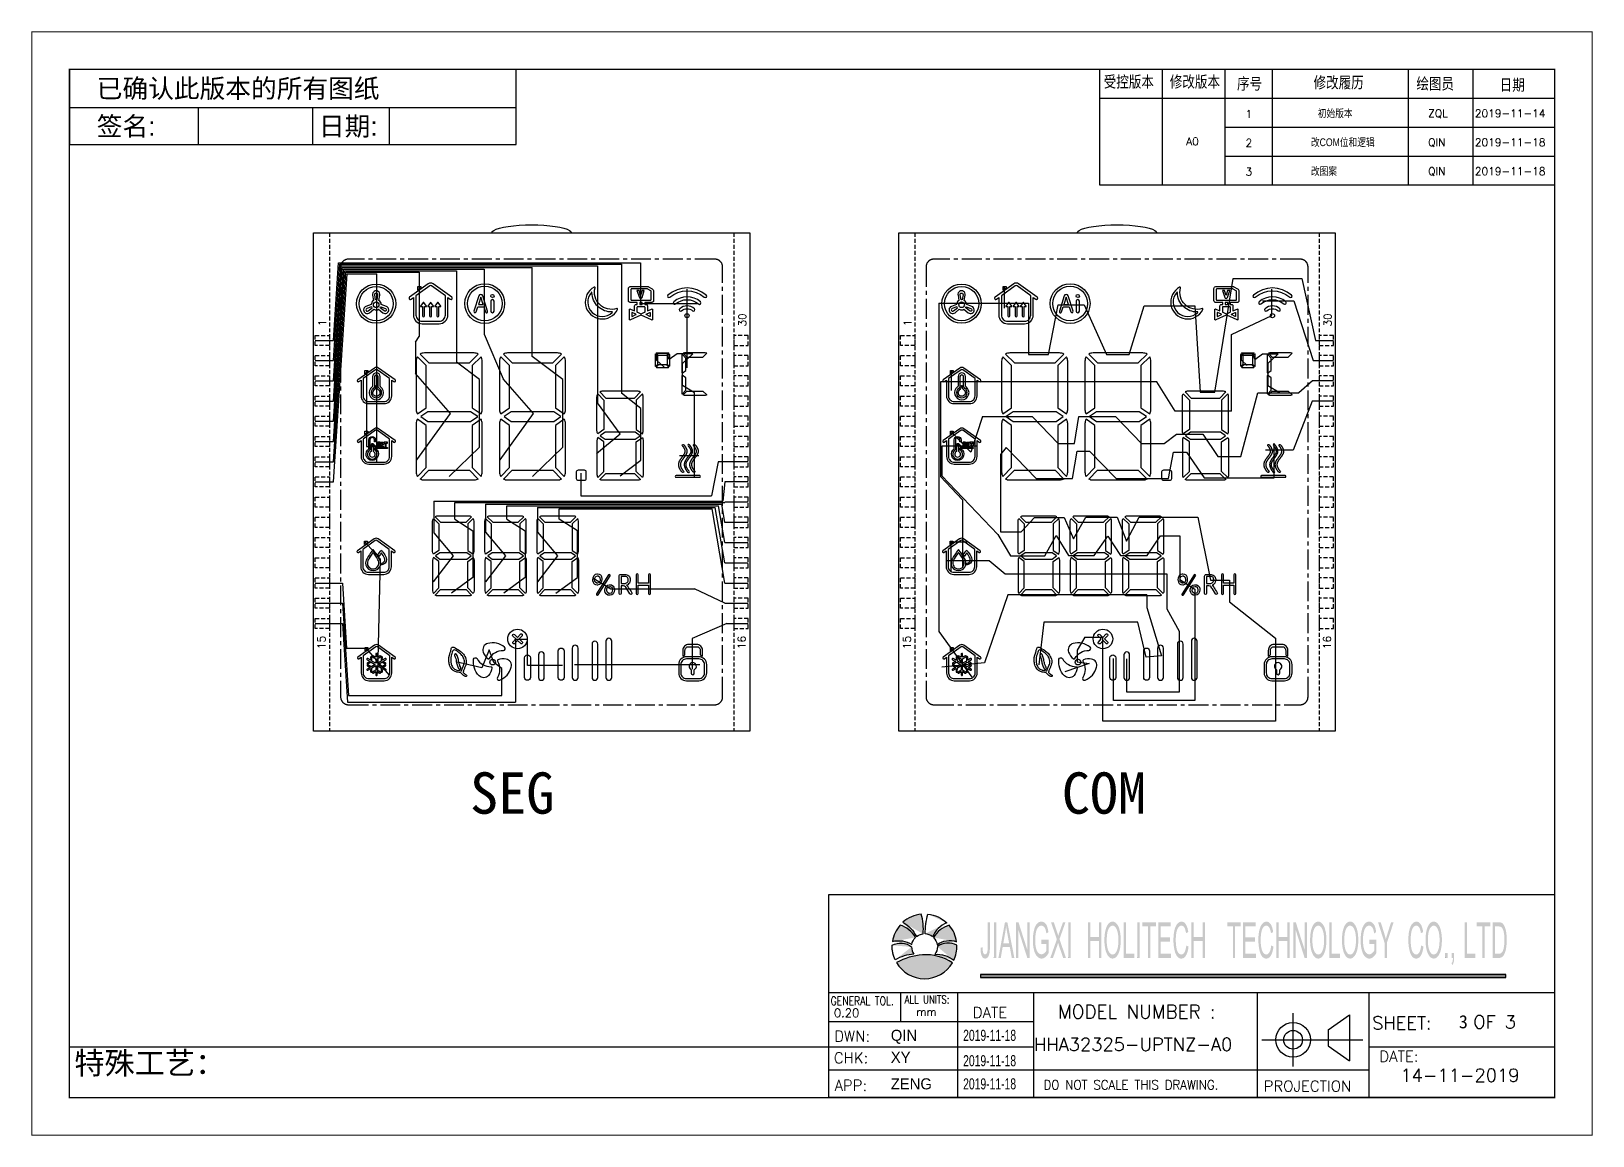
# Model space of a CAD drawing. Header units: millimetres. Extents: x 963 to 1606, y 260 to 429.
# Drawn here: x 1409.6 to 1605.8, y 260.2 to 399 of the extents above; entities that cross this region are included whole.
import ezdxf
from ezdxf.enums import TextEntityAlignment as Align

# ---------------------------------------------------------------- set-up
doc = ezdxf.new("R2010")
doc.units = ezdxf.units.MM
doc.header["$LTSCALE"] = 2
for name, pattern in [('CENTER', [2, 1.25, -0.25, 0.25, -0.25]), ('DASHED2', [0.375, 0.25, -0.125]), ('HIDDEN', [0.375, 0.25, -0.125])]:
    doc.linetypes.add(name, pattern=pattern)
for name, color, linetype in [('1', 4, 'Continuous'), ('COM', 1, 'Continuous'), ('dwg', 7, 'Continuous'), ('seg', 3, 'Continuous'), ('SPEC', 7, 'Continuous'), ('title', 7, 'Continuous')]:
    doc.layers.add(name, color=color, linetype=linetype)
doc.styles.add('na', font='FZSTK.TTF', dxfattribs={"height": 0.8})
doc.styles.add('ROMANC', font='romanc')
doc.styles.add('ROMANS', font='romans.shx')
doc.styles.add('title', font='arial.ttf', dxfattribs={"width": 0.8, "height": 5})

msp = doc.modelspace()

# ---------------------------------------------------------------- texts
at = {"layer": 'COM'}
msp.add_text('COM', height=5.1953, dxfattribs=at).set_placement((1539.045, 300.69))
at = {"layer": 'seg'}
msp.add_text('SEG', height=5.1953, dxfattribs=at).set_placement((1464.688, 300.69))
at = {"layer": 'title'}
msp.add_text('3', height=1.656, dxfattribs=at).set_placement((1588.937, 273.723))

# ---------------------------------------------------------------- blocks, each defined once
blk = doc.blocks.new('SPEC')
at = {"layer": 'SPEC', "style": 'ROMANS'}
for tag, p, height in [('SHEET', (47.17, 6.54), 1.24), ('DATE', (0.53, 5.35), 0.995), ('MODEL', (8.48, 4.42), 1.24), ('DATE', (41.97, 1.48), 1.24)]:
    blk.add_attdef(tag, p, '', height=height, dxfattribs=at)
blk = doc.blocks.new('SIGN-C')
h = blk.add_hatch(color=3)
edge = h.paths.add_edge_path()
edge.add_arc((169.9, 35.86), 2.46, 180.7735, 215.6153)
edge.add_arc((168.38, 26.31), 8.14, 93.3715, 119.9391)
edge.add_arc((169.92, 35.94), 6.16, 178.269, 204.7945, ccw=False)
edge.add_arc((165.38, 33.31), 3.25, 50.6912, 119.9637, ccw=False)
edge = h.paths.add_edge_path()
edge.add_arc((165.01, 32.47), 4.55, 57.0007, 105.0455, ccw=False)
edge.add_arc((169.9, 35.86), 2.46, 133.9349, 170.1176, ccw=False)
edge.add_arc((163.68, 35.03), 5.21, 29.8804, 72.1669)
edge.add_arc((169.92, 35.94), 6.16, 138.888, 171.4381)
edge = h.paths.add_edge_path()
edge.add_arc((162.58, 34.82), 6.54, 27.1591, 60.6253, ccw=False)
edge.add_arc((169.9, 35.86), 2.46, 95.8107, 127.6545, ccw=False)
edge.add_arc((160.11, 39.29), 9.6, 354.0745, 376.8294)
edge.add_arc((169.92, 35.94), 6.16, 95.8117, 132.0429)
edge = h.paths.add_edge_path()
edge.add_arc((176.2, 35.63), 5.22, 113.2627, 155.7815)
edge.add_arc((169.9, 35.86), 2.46, 51.236, 86.5806)
edge.add_arc((182.9, 38.49), 12.85, 163.7948, 180.7743, ccw=False)
edge.add_arc((169.92, 35.94), 6.16, 46.7513, 84.0373, ccw=False)
edge = h.paths.add_edge_path()
edge.add_arc((169.9, 35.86), 2.46, 8.5767, 45.6006, ccw=False)
edge.add_arc((174.7, 33.31), 3.75, 69.3945, 129.0748, ccw=False)
edge.add_arc((169.92, 35.94), 6.16, 8.2427, 40.5531)
edge.add_arc((175.91, 35.21), 4.92, 105.4425, 150.6956)
edge = h.paths.add_edge_path()
edge.add_arc((169.9, 35.86), 2.46, -36.3086, 0.4795, ccw=False)
edge.add_arc((172.32, 29.46), 4.96, 50.4095, 95.0505, ccw=False)
edge.add_arc((169.92, 35.94), 6.16, 334.4778, 361.7453)
edge.add_arc((174.43, 32.91), 3.62, 62.8659, 124.8017)
edge = h.paths.add_edge_path()
edge.add_arc((170.35, 22.53), 11.81, 93.9087, 119.1713)
edge.add_arc((169.92, 35.94), 6.16, 210.1937, 329.5116)
edge.add_arc((170.17, 25.14), 9.19, 56.5952, 93.9087)
h = blk.add_hatch(color=3)
h.paths.add_polyline_path([(280.43, 34.8), (280.45, 34.85), (280.53, 35.12), (280.6, 35.44), (280.65, 35.79), (280.66, 35.8), (280.69, 36.11), (280.72, 36.44), (280.73, 36.79), (280.74, 37.16), (280.74, 37.46), (280.72, 37.82), (280.7, 38.16), (280.66, 38.48), (280.61, 38.78), (280.6, 38.84), (280.53, 39.16), (280.44, 39.45), (280.34, 39.71), (280.23, 39.94), (280.19, 40), (280.06, 40.18), (279.91, 40.33), (279.75, 40.43), (279.69, 40.45), (279.54, 40.49), (279.37, 40.52), (279.17, 40.52), (278.05, 40.52), (278.05, 33.73), (279.22, 33.73), (279.26, 33.73), (279.44, 33.74), (279.6, 33.78), (279.75, 33.84), (279.85, 33.9), (280, 34.03), (280.14, 34.19), (280.2, 34.29), (280.32, 34.52)])
h.paths.add_polyline_path([(279.26, 39.72), (279.45, 39.7), (279.6, 39.65), (279.72, 39.58), (279.78, 39.53), (279.91, 39.35), (280.03, 39.12), (280.13, 38.82), (280.19, 38.57), (280.24, 38.28), (280.27, 37.95), (280.29, 37.59), (280.3, 37.18), (280.29, 36.85), (280.28, 36.49), (280.25, 36.16), (280.21, 35.87), (280.15, 35.54), (280.07, 35.25), (279.97, 35.01), (279.96, 34.99), (279.84, 34.8), (279.68, 34.65), (279.67, 34.64), (279.53, 34.58), (279.37, 34.54), (279.17, 34.53), (278.48, 34.53), (278.48, 39.72), (279.16, 39.72)], flags=16)
h.paths.add_polyline_path([(275.03, 40.52), (275.03, 39.72), (276.1, 39.72), (276.1, 33.73), (276.53, 33.73), (276.53, 39.72), (277.61, 39.72), (277.61, 40.52)])
h.paths.add_polyline_path([(272.73, 40.52), (272.73, 33.73), (274.76, 33.73), (274.76, 34.53), (273.16, 34.53), (273.16, 40.52)])
h.paths.add_polyline_path([(270.27, 34.68), (270.27, 33.73), (270.5, 33.73), (270.48, 33.36), (270.43, 33.08), (270.38, 32.93), (270.25, 32.74), (270.36, 32.38), (270.41, 32.43), (270.54, 32.63), (270.64, 32.88), (270.67, 33.03), (270.71, 33.35), (270.73, 33.73), (270.73, 34.68)])
h.paths.add_polyline_path([(269.02, 34.68), (269.47, 34.68), (269.47, 33.73), (269.02, 33.73)])
h.paths.add_polyline_path([(265.72, 39.69), (265.67, 39.57), (265.58, 39.32), (265.51, 39.06), (265.44, 38.77), (265.38, 38.46), (265.34, 38.14), (265.31, 37.79), (265.29, 37.42), (265.29, 37.04), (265.29, 36.99), (265.3, 36.65), (265.32, 36.31), (265.36, 35.98), (265.41, 35.66), (265.47, 35.34), (265.48, 35.31), (265.56, 35.01), (265.66, 34.74), (265.77, 34.49), (265.89, 34.27), (266.02, 34.07), (266.06, 34.03), (266.21, 33.87), (266.35, 33.76), (266.51, 33.68), (266.68, 33.63), (266.84, 33.61), (266.85, 33.61), (267.02, 33.63), (267.18, 33.68), (267.34, 33.76), (267.49, 33.88), (267.63, 34.03), (267.65, 34.05), (267.79, 34.23), (267.91, 34.44), (268.02, 34.69), (268.12, 34.96), (268.2, 35.27), (268.24, 35.44), (268.3, 35.75), (268.34, 36.07), (268.38, 36.41), (268.39, 36.76), (268.4, 37.12), (268.4, 37.3), (268.39, 37.66), (268.36, 38), (268.32, 38.33), (268.27, 38.64), (268.21, 38.94), (268.21, 38.96), (268.12, 39.27), (268.03, 39.54), (267.92, 39.78), (267.8, 40), (267.66, 40.19), (267.63, 40.23), (267.48, 40.38), (267.34, 40.5), (267.18, 40.58), (267.01, 40.63), (266.84, 40.64), (266.71, 40.64), (266.55, 40.59), (266.39, 40.52), (266.24, 40.42), (266.1, 40.29), (265.96, 40.12), (265.84, 39.92)])
h.paths.add_polyline_path([(266.75, 34.39), (266.59, 34.43), (266.44, 34.53), (266.3, 34.67), (266.17, 34.86), (266.05, 35.09), (266.03, 35.14), (265.94, 35.38), (265.86, 35.66), (265.81, 35.96), (265.77, 36.29), (265.74, 36.64), (265.73, 37.02), (265.73, 37.03), (265.74, 37.46), (265.76, 37.84), (265.8, 38.18), (265.84, 38.49), (265.9, 38.77), (265.98, 39.01), (266.06, 39.22), (266.11, 39.31), (266.24, 39.51), (266.38, 39.67), (266.53, 39.78), (266.68, 39.85), (266.85, 39.87), (266.98, 39.86), (267.13, 39.8), (267.29, 39.69), (267.43, 39.53), (267.53, 39.38), (267.64, 39.15), (267.74, 38.88), (267.82, 38.57), (267.85, 38.47), (267.89, 38.17), (267.93, 37.84), (267.95, 37.49), (267.95, 37.12), (267.95, 36.94), (267.94, 36.56), (267.91, 36.21), (267.87, 35.89), (267.81, 35.59), (267.73, 35.33), (267.64, 35.09), (267.57, 34.95), (267.45, 34.74), (267.32, 34.58), (267.17, 34.47), (267.01, 34.4), (266.84, 34.38)], flags=16)
h.paths.add_polyline_path([(264.44, 35.95), (264.38, 35.6), (264.31, 35.3), (264.22, 35.03), (264.12, 34.81), (264.11, 34.8), (263.98, 34.62), (263.83, 34.49), (263.68, 34.4), (263.5, 34.38), (263.41, 34.39), (263.25, 34.44), (263.1, 34.55), (262.95, 34.7), (262.86, 34.84), (262.74, 35.07), (262.65, 35.34), (262.58, 35.67), (262.55, 35.81), (262.51, 36.12), (262.48, 36.45), (262.46, 36.8), (262.45, 37.18), (262.46, 37.48), (262.48, 37.82), (262.51, 38.16), (262.56, 38.49), (262.6, 38.73), (262.68, 39.02), (262.79, 39.28), (262.91, 39.49), (262.92, 39.51), (263.06, 39.67), (263.2, 39.78), (263.36, 39.85), (263.54, 39.87), (263.64, 39.86), (263.8, 39.81), (263.95, 39.7), (264.08, 39.53), (264.17, 39.37), (264.26, 39.12), (264.34, 38.81), (264.41, 38.45), (264.83, 38.66), (264.82, 38.75), (264.76, 39.09), (264.68, 39.39), (264.59, 39.66), (264.49, 39.91), (264.37, 40.12), (264.32, 40.19), (264.19, 40.35), (264.05, 40.48), (263.89, 40.57), (263.72, 40.62), (263.55, 40.64), (263.54, 40.64), (263.38, 40.62), (263.21, 40.57), (263.06, 40.49), (262.9, 40.38), (262.76, 40.23), (262.62, 40.06), (262.5, 39.84), (262.39, 39.6), (262.29, 39.33), (262.21, 39.03), (262.17, 38.85), (262.11, 38.55), (262.07, 38.24), (262.04, 37.9), (262.02, 37.55), (262.01, 37.18), (262.01, 37.01), (262.02, 36.67), (262.05, 36.32), (262.08, 35.99), (262.13, 35.67), (262.19, 35.36), (262.26, 35.04), (262.34, 34.74), (262.45, 34.48), (262.56, 34.26), (262.69, 34.06), (262.75, 33.98), (262.88, 33.85), (263.02, 33.74), (263.18, 33.67), (263.36, 33.62), (263.54, 33.61), (263.66, 33.62), (263.83, 33.66), (263.99, 33.74), (264.13, 33.86), (264.28, 34.01), (264.4, 34.2), (264.5, 34.39), (264.61, 34.62), (264.7, 34.9), (264.77, 35.19), (264.84, 35.52), (264.89, 35.88), (264.46, 36.11)])
h.paths.add_polyline_path([(256.24, 40.52), (257.49, 36.61), (257.49, 33.73), (257.93, 33.73), (257.93, 36.61), (259.22, 40.52), (258.72, 40.52), (258.09, 38.53), (258.08, 38.49), (257.99, 38.18), (257.89, 37.88), (257.81, 37.59), (257.74, 37.32), (257.66, 37.59), (257.58, 37.88), (257.49, 38.18), (257.41, 38.47), (256.76, 40.52)])
h.paths.add_polyline_path([(254.56, 37.19), (254.56, 36.39), (255.52, 36.39), (255.52, 35.13), (255.43, 34.98), (255.29, 34.81), (255.12, 34.65), (255.05, 34.6), (254.89, 34.5), (254.73, 34.44), (254.57, 34.42), (254.43, 34.44), (254.27, 34.49), (254.12, 34.58), (253.96, 34.72), (253.84, 34.87), (253.72, 35.08), (253.61, 35.33), (253.53, 35.63), (253.49, 35.79), (253.44, 36.09), (253.41, 36.41), (253.38, 36.77), (253.38, 37.15), (253.38, 37.18), (253.38, 37.53), (253.41, 37.87), (253.45, 38.2), (253.5, 38.52), (253.52, 38.62), (253.6, 38.92), (253.71, 39.19), (253.77, 39.32), (253.9, 39.52), (254.05, 39.69), (254.08, 39.7), (254.23, 39.8), (254.39, 39.85), (254.56, 39.87), (254.7, 39.86), (254.86, 39.8), (255.01, 39.69), (255.08, 39.63), (255.21, 39.45), (255.32, 39.22), (255.37, 39.06), (255.44, 38.76), (255.5, 38.4), (255.89, 38.62), (255.86, 38.84), (255.8, 39.18), (255.73, 39.48), (255.65, 39.74), (255.61, 39.83), (255.49, 40.06), (255.36, 40.24), (255.2, 40.4), (255.06, 40.51), (254.9, 40.58), (254.73, 40.63), (254.56, 40.64), (254.48, 40.64), (254.31, 40.61), (254.15, 40.56), (253.99, 40.47), (253.84, 40.36), (253.7, 40.22), (253.67, 40.18), (253.54, 40), (253.42, 39.79), (253.31, 39.54), (253.21, 39.26), (253.13, 38.95), (253.09, 38.76), (253.03, 38.44), (252.99, 38.12), (252.96, 37.78), (252.94, 37.44), (252.93, 37.09), (252.93, 36.91), (252.95, 36.56), (252.97, 36.22), (253.01, 35.9), (253.07, 35.58), (253.13, 35.28), (253.15, 35.21), (253.24, 34.92), (253.34, 34.66), (253.45, 34.42), (253.58, 34.22), (253.73, 34.04), (253.8, 33.96), (253.95, 33.84), (254.1, 33.74), (254.26, 33.67), (254.42, 33.62), (254.6, 33.61), (254.65, 33.61), (254.81, 33.63), (254.97, 33.69), (255.13, 33.77), (255.29, 33.88), (255.38, 33.96), (255.52, 34.1), (255.66, 34.26), (255.81, 34.45), (255.94, 34.67), (255.94, 37.19)])
h.paths.add_polyline_path([(249.81, 39.69), (249.76, 39.57), (249.67, 39.32), (249.59, 39.06), (249.52, 38.77), (249.47, 38.46), (249.43, 38.14), (249.4, 37.79), (249.38, 37.42), (249.38, 37.04), (249.38, 36.99), (249.38, 36.65), (249.41, 36.31), (249.44, 35.98), (249.5, 35.66), (249.56, 35.34), (249.57, 35.31), (249.65, 35.01), (249.74, 34.74), (249.85, 34.49), (249.97, 34.27), (250.11, 34.07), (250.15, 34.03), (250.29, 33.87), (250.44, 33.76), (250.59, 33.68), (250.76, 33.63), (250.93, 33.61), (250.94, 33.61), (251.1, 33.63), (251.26, 33.68), (251.42, 33.76), (251.57, 33.88), (251.72, 34.03), (251.74, 34.05), (251.87, 34.23), (251.99, 34.44), (252.1, 34.69), (252.2, 34.96), (252.29, 35.27), (252.33, 35.44), (252.38, 35.75), (252.43, 36.07), (252.46, 36.41), (252.48, 36.76), (252.49, 37.12), (252.49, 37.3), (252.47, 37.66), (252.45, 38), (252.41, 38.33), (252.36, 38.64), (252.3, 38.94), (252.29, 38.96), (252.21, 39.27), (252.11, 39.54), (252.01, 39.78), (251.88, 40), (251.74, 40.19), (251.72, 40.23), (251.57, 40.38), (251.42, 40.5), (251.27, 40.58), (251.1, 40.63), (250.93, 40.64), (250.8, 40.64), (250.63, 40.59), (250.47, 40.52), (250.33, 40.42), (250.18, 40.29), (250.05, 40.12), (249.93, 39.92)])
h.paths.add_polyline_path([(250.84, 34.39), (250.68, 34.43), (250.52, 34.53), (250.39, 34.67), (250.26, 34.86), (250.14, 35.09), (250.11, 35.14), (250.02, 35.38), (249.95, 35.66), (249.89, 35.96), (249.85, 36.29), (249.83, 36.64), (249.82, 37.02), (249.82, 37.03), (249.82, 37.46), (249.85, 37.84), (249.88, 38.18), (249.93, 38.49), (249.99, 38.77), (250.06, 39.01), (250.15, 39.22), (250.2, 39.31), (250.33, 39.51), (250.46, 39.67), (250.61, 39.78), (250.77, 39.85), (250.93, 39.87), (251.06, 39.86), (251.22, 39.8), (251.37, 39.69), (251.52, 39.53), (251.62, 39.38), (251.73, 39.15), (251.83, 38.88), (251.91, 38.57), (251.93, 38.47), (251.98, 38.17), (252.02, 37.84), (252.04, 37.49), (252.04, 37.12), (252.04, 36.94), (252.03, 36.56), (252, 36.21), (251.95, 35.89), (251.89, 35.59), (251.82, 35.33), (251.73, 35.09), (251.66, 34.95), (251.54, 34.74), (251.4, 34.58), (251.25, 34.47), (251.1, 34.4), (250.93, 34.38)], flags=16)
h.paths.add_polyline_path([(246.96, 40.52), (246.96, 33.73), (248.99, 33.73), (248.99, 34.53), (247.39, 34.53), (247.39, 40.52)])
h.paths.add_polyline_path([(243.74, 39.69), (243.69, 39.57), (243.6, 39.32), (243.52, 39.06), (243.46, 38.77), (243.4, 38.46), (243.36, 38.14), (243.33, 37.79), (243.32, 37.42), (243.31, 37.04), (243.31, 36.99), (243.32, 36.65), (243.34, 36.31), (243.38, 35.98), (243.43, 35.66), (243.5, 35.34), (243.5, 35.31), (243.58, 35.01), (243.68, 34.74), (243.79, 34.49), (243.91, 34.27), (244.04, 34.07), (244.08, 34.03), (244.22, 33.87), (244.38, 33.76), (244.53, 33.68), (244.69, 33.63), (244.86, 33.61), (244.87, 33.61), (245.04, 33.63), (245.2, 33.68), (245.36, 33.76), (245.51, 33.88), (245.66, 34.03), (245.67, 34.05), (245.8, 34.23), (245.93, 34.44), (246.04, 34.69), (246.14, 34.96), (246.22, 35.27), (246.26, 35.44), (246.32, 35.75), (246.36, 36.07), (246.4, 36.41), (246.42, 36.76), (246.42, 37.12), (246.42, 37.3), (246.41, 37.66), (246.38, 38), (246.35, 38.33), (246.3, 38.64), (246.23, 38.94), (246.23, 38.96), (246.14, 39.27), (246.05, 39.54), (245.94, 39.78), (245.82, 40), (245.68, 40.19), (245.65, 40.23), (245.51, 40.38), (245.36, 40.5), (245.2, 40.58), (245.04, 40.63), (244.87, 40.64), (244.73, 40.64), (244.57, 40.59), (244.41, 40.52), (244.26, 40.42), (244.12, 40.29), (243.98, 40.12), (243.86, 39.92)])
h.paths.add_polyline_path([(244.77, 34.39), (244.61, 34.43), (244.46, 34.53), (244.32, 34.67), (244.19, 34.86), (244.07, 35.09), (244.05, 35.14), (243.96, 35.38), (243.89, 35.66), (243.83, 35.96), (243.79, 36.29), (243.76, 36.64), (243.75, 37.02), (243.75, 37.03), (243.76, 37.46), (243.78, 37.84), (243.81, 38.18), (243.86, 38.49), (243.92, 38.77), (244, 39.01), (244.08, 39.22), (244.13, 39.31), (244.26, 39.51), (244.4, 39.67), (244.55, 39.78), (244.71, 39.85), (244.87, 39.87), (245, 39.86), (245.16, 39.8), (245.31, 39.69), (245.45, 39.53), (245.55, 39.38), (245.67, 39.15), (245.76, 38.88), (245.84, 38.57), (245.86, 38.47), (245.91, 38.17), (245.95, 37.84), (245.97, 37.49), (245.98, 37.12), (245.97, 36.94), (245.96, 36.56), (245.93, 36.21), (245.89, 35.89), (245.83, 35.59), (245.76, 35.33), (245.66, 35.09), (245.6, 34.95), (245.47, 34.74), (245.33, 34.58), (245.19, 34.47), (245.03, 34.4), (244.86, 34.38)], flags=16)
h.paths.add_polyline_path([(242.31, 40.52), (242.31, 35.19), (240.59, 40.52), (240.15, 40.52), (240.15, 33.73), (240.57, 33.73), (240.57, 39.07), (242.27, 33.73), (242.72, 33.73), (242.72, 40.52)])
h.paths.add_polyline_path([(239.01, 40.52), (239.01, 37.73), (237.32, 37.73), (237.32, 40.52), (236.89, 40.52), (236.89, 33.73), (237.32, 33.73), (237.32, 36.93), (239.01, 36.93), (239.01, 33.73), (239.44, 33.73), (239.44, 40.52)])
h.paths.add_polyline_path([(235.89, 35.95), (235.84, 35.6), (235.77, 35.3), (235.68, 35.03), (235.57, 34.81), (235.56, 34.8), (235.43, 34.62), (235.29, 34.49), (235.13, 34.4), (234.96, 34.38), (234.87, 34.39), (234.71, 34.44), (234.55, 34.55), (234.41, 34.7), (234.31, 34.84), (234.2, 35.07), (234.11, 35.34), (234.03, 35.67), (234.01, 35.81), (233.97, 36.12), (233.93, 36.45), (233.92, 36.8), (233.91, 37.18), (233.92, 37.48), (233.93, 37.82), (233.97, 38.16), (234.01, 38.49), (234.06, 38.73), (234.14, 39.02), (234.24, 39.28), (234.37, 39.49), (234.38, 39.51), (234.51, 39.67), (234.66, 39.78), (234.82, 39.85), (235, 39.87), (235.09, 39.86), (235.26, 39.81), (235.41, 39.7), (235.54, 39.53), (235.62, 39.37), (235.72, 39.12), (235.8, 38.81), (235.86, 38.45), (236.29, 38.66), (236.27, 38.75), (236.21, 39.09), (236.14, 39.39), (236.05, 39.66), (235.94, 39.91), (235.83, 40.12), (235.78, 40.19), (235.64, 40.35), (235.5, 40.48), (235.34, 40.57), (235.18, 40.62), (235, 40.64), (235, 40.64), (234.83, 40.62), (234.67, 40.57), (234.51, 40.49), (234.36, 40.38), (234.21, 40.23), (234.08, 40.06), (233.96, 39.84), (233.84, 39.6), (233.75, 39.33), (233.66, 39.03), (233.62, 38.85), (233.57, 38.55), (233.52, 38.24), (233.49, 37.9), (233.47, 37.55), (233.47, 37.18), (233.47, 37.01), (233.48, 36.67), (233.5, 36.32), (233.54, 35.99), (233.58, 35.67), (233.64, 35.36), (233.71, 35.04), (233.8, 34.74), (233.9, 34.48), (234.02, 34.26), (234.14, 34.06), (234.2, 33.98), (234.33, 33.85), (234.48, 33.74), (234.64, 33.67), (234.81, 33.62), (235, 33.61), (235.12, 33.62), (235.28, 33.66), (235.44, 33.74), (235.59, 33.86), (235.73, 34.01), (235.86, 34.2), (235.96, 34.39), (236.06, 34.62), (236.15, 34.9), (236.23, 35.19), (236.29, 35.52), (236.35, 35.88), (235.91, 36.11)])
h.paths.add_polyline_path([(230.57, 40.52), (230.57, 33.73), (233, 33.73), (233, 34.53), (231, 34.53), (231, 36.84), (232.8, 36.84), (232.8, 37.64), (231, 37.64), (231, 39.72), (232.92, 39.72), (232.92, 40.52)])
h.paths.add_polyline_path([(227.54, 40.52), (227.54, 39.72), (228.61, 39.72), (228.61, 33.73), (229.04, 33.73), (229.04, 39.72), (230.12, 39.72), (230.12, 40.52)])
h.paths.add_polyline_path([(222.85, 40.52), (222.85, 37.73), (221.15, 37.73), (221.15, 40.52), (220.72, 40.52), (220.72, 33.73), (221.15, 33.73), (221.15, 36.93), (222.85, 36.93), (222.85, 33.73), (223.28, 33.73), (223.28, 40.52)])
h.paths.add_polyline_path([(219.73, 35.95), (219.67, 35.6), (219.6, 35.3), (219.51, 35.03), (219.41, 34.81), (219.4, 34.8), (219.27, 34.62), (219.12, 34.49), (218.97, 34.4), (218.79, 34.38), (218.7, 34.39), (218.54, 34.44), (218.39, 34.55), (218.24, 34.7), (218.15, 34.84), (218.03, 35.07), (217.94, 35.34), (217.87, 35.67), (217.84, 35.81), (217.8, 36.12), (217.77, 36.45), (217.75, 36.8), (217.74, 37.18), (217.75, 37.48), (217.77, 37.82), (217.8, 38.16), (217.85, 38.49), (217.89, 38.73), (217.97, 39.02), (218.08, 39.28), (218.2, 39.49), (218.21, 39.51), (218.35, 39.67), (218.49, 39.78), (218.65, 39.85), (218.83, 39.87), (218.93, 39.86), (219.09, 39.81), (219.24, 39.7), (219.37, 39.53), (219.46, 39.37), (219.55, 39.12), (219.63, 38.81), (219.7, 38.45), (220.12, 38.66), (220.11, 38.75), (220.05, 39.09), (219.98, 39.39), (219.88, 39.66), (219.78, 39.91), (219.66, 40.12), (219.61, 40.19), (219.48, 40.35), (219.34, 40.48), (219.18, 40.57), (219.01, 40.62), (218.84, 40.64), (218.83, 40.64), (218.67, 40.62), (218.5, 40.57), (218.35, 40.49), (218.2, 40.38), (218.05, 40.23), (217.91, 40.06), (217.79, 39.84), (217.68, 39.6), (217.58, 39.33), (217.5, 39.03), (217.46, 38.85), (217.4, 38.55), (217.36, 38.24), (217.33, 37.9), (217.31, 37.55), (217.3, 37.18), (217.3, 37.01), (217.31, 36.67), (217.34, 36.32), (217.37, 35.99), (217.42, 35.67), (217.48, 35.36), (217.55, 35.04), (217.63, 34.74), (217.74, 34.48), (217.85, 34.26), (217.98, 34.06), (218.04, 33.98), (218.17, 33.85), (218.31, 33.74), (218.47, 33.67), (218.65, 33.62), (218.83, 33.61), (218.95, 33.62), (219.12, 33.66), (219.28, 33.74), (219.43, 33.86), (219.56, 34.01), (219.69, 34.2), (219.79, 34.39), (219.9, 34.62), (219.99, 34.9), (220.06, 35.19), (220.13, 35.52), (220.18, 35.88), (219.75, 36.11)])
h.paths.add_polyline_path([(214.4, 40.52), (214.4, 33.73), (216.83, 33.73), (216.83, 34.53), (214.84, 34.53), (214.84, 36.84), (216.63, 36.84), (216.63, 37.64), (214.84, 37.64), (214.84, 39.72), (216.75, 39.72), (216.75, 40.52)])
h.paths.add_polyline_path([(211.37, 40.52), (211.37, 39.72), (212.45, 39.72), (212.45, 33.73), (212.88, 33.73), (212.88, 39.72), (213.95, 39.72), (213.95, 40.52)])
h.paths.add_polyline_path([(210.43, 40.52), (210.86, 40.52), (210.86, 33.73), (210.43, 33.73)])
h.paths.add_polyline_path([(207.81, 40.52), (207.81, 33.73), (209.84, 33.73), (209.84, 34.53), (208.24, 34.53), (208.24, 40.52)])
h.paths.add_polyline_path([(204.59, 39.69), (204.54, 39.57), (204.45, 39.32), (204.38, 39.06), (204.31, 38.77), (204.26, 38.46), (204.21, 38.14), (204.18, 37.79), (204.16, 37.42), (204.16, 37.04), (204.16, 36.99), (204.17, 36.65), (204.19, 36.31), (204.23, 35.98), (204.28, 35.66), (204.34, 35.34), (204.35, 35.31), (204.43, 35.01), (204.53, 34.74), (204.64, 34.49), (204.76, 34.27), (204.89, 34.07), (204.93, 34.03), (205.08, 33.87), (205.22, 33.76), (205.38, 33.68), (205.55, 33.63), (205.72, 33.61), (205.72, 33.61), (205.89, 33.63), (206.05, 33.68), (206.21, 33.76), (206.36, 33.88), (206.5, 34.03), (206.52, 34.05), (206.66, 34.23), (206.78, 34.44), (206.89, 34.69), (206.99, 34.96), (207.07, 35.27), (207.11, 35.44), (207.17, 35.75), (207.21, 36.07), (207.25, 36.41), (207.26, 36.76), (207.27, 37.12), (207.27, 37.3), (207.26, 37.66), (207.23, 38), (207.19, 38.33), (207.14, 38.64), (207.08, 38.94), (207.08, 38.96), (206.99, 39.27), (206.9, 39.54), (206.79, 39.78), (206.67, 40), (206.53, 40.19), (206.5, 40.23), (206.35, 40.38), (206.21, 40.5), (206.05, 40.58), (205.88, 40.63), (205.72, 40.64), (205.58, 40.64), (205.41, 40.59), (205.26, 40.52), (205.11, 40.42), (204.97, 40.29), (204.83, 40.12), (204.71, 39.92)])
h.paths.add_polyline_path([(205.62, 34.39), (205.46, 34.43), (205.31, 34.53), (205.17, 34.67), (205.04, 34.86), (204.92, 35.09), (204.9, 35.14), (204.81, 35.38), (204.73, 35.66), (204.68, 35.96), (204.63, 36.29), (204.61, 36.64), (204.6, 37.02), (204.6, 37.03), (204.61, 37.46), (204.63, 37.84), (204.67, 38.18), (204.71, 38.49), (204.77, 38.77), (204.85, 39.01), (204.93, 39.22), (204.98, 39.31), (205.11, 39.51), (205.25, 39.67), (205.4, 39.78), (205.55, 39.85), (205.72, 39.87), (205.85, 39.86), (206, 39.8), (206.16, 39.69), (206.3, 39.53), (206.4, 39.38), (206.51, 39.15), (206.61, 38.88), (206.69, 38.57), (206.71, 38.47), (206.76, 38.17), (206.8, 37.84), (206.82, 37.49), (206.83, 37.12), (206.83, 36.94), (206.81, 36.56), (206.78, 36.21), (206.74, 35.89), (206.68, 35.59), (206.6, 35.33), (206.51, 35.09), (206.44, 34.95), (206.32, 34.74), (206.19, 34.58), (206.04, 34.47), (205.88, 34.4), (205.71, 34.38)], flags=16)
h.paths.add_polyline_path([(203.14, 40.52), (203.14, 37.73), (201.45, 37.73), (201.45, 40.52), (201.02, 40.52), (201.02, 33.73), (201.45, 33.73), (201.45, 36.93), (203.14, 36.93), (203.14, 33.73), (203.57, 33.73), (203.57, 40.52)])
h.paths.add_polyline_path([(197.29, 40.52), (197.72, 40.52), (197.72, 33.73), (197.29, 33.73)])
h.paths.add_polyline_path([(193.86, 33.73), (194.37, 33.73), (195.19, 36.09), (195.24, 36.26), (195.34, 36.61), (195.4, 36.43), (195.48, 36.15), (196.31, 33.73), (196.84, 33.73), (195.61, 37.32), (196.75, 40.52), (196.28, 40.52), (195.63, 38.72), (195.55, 38.51), (195.45, 38.22), (195.37, 37.95), (195.31, 38.15), (195.22, 38.43), (195.11, 38.78), (194.52, 40.52), (194, 40.52), (195.11, 37.27)])
h.paths.add_polyline_path([(192.17, 37.19), (192.17, 36.39), (193.13, 36.39), (193.13, 35.13), (193.04, 34.98), (192.9, 34.81), (192.72, 34.65), (192.66, 34.6), (192.5, 34.5), (192.34, 34.44), (192.18, 34.42), (192.04, 34.44), (191.88, 34.49), (191.72, 34.58), (191.57, 34.72), (191.45, 34.87), (191.32, 35.08), (191.22, 35.33), (191.13, 35.63), (191.1, 35.79), (191.05, 36.09), (191.01, 36.41), (190.99, 36.77), (190.98, 37.15), (190.98, 37.18), (190.99, 37.53), (191.02, 37.87), (191.06, 38.2), (191.11, 38.52), (191.13, 38.62), (191.21, 38.92), (191.31, 39.19), (191.38, 39.32), (191.51, 39.52), (191.66, 39.69), (191.68, 39.7), (191.83, 39.8), (191.99, 39.85), (192.17, 39.87), (192.31, 39.86), (192.47, 39.8), (192.62, 39.69), (192.68, 39.63), (192.82, 39.45), (192.93, 39.22), (192.98, 39.06), (193.05, 38.76), (193.11, 38.4), (193.5, 38.62), (193.47, 38.84), (193.41, 39.18), (193.34, 39.48), (193.25, 39.74), (193.22, 39.83), (193.1, 40.06), (192.96, 40.24), (192.81, 40.4), (192.66, 40.51), (192.51, 40.58), (192.34, 40.63), (192.17, 40.64), (192.09, 40.64), (191.92, 40.61), (191.76, 40.56), (191.6, 40.47), (191.45, 40.36), (191.31, 40.22), (191.28, 40.18), (191.14, 40), (191.02, 39.79), (190.92, 39.54), (190.82, 39.26), (190.74, 38.95), (190.7, 38.76), (190.64, 38.44), (190.6, 38.12), (190.56, 37.78), (190.55, 37.44), (190.54, 37.09), (190.54, 36.91), (190.55, 36.56), (190.58, 36.22), (190.62, 35.9), (190.67, 35.58), (190.74, 35.28), (190.76, 35.21), (190.84, 34.92), (190.95, 34.66), (191.06, 34.42), (191.19, 34.22), (191.33, 34.04), (191.41, 33.96), (191.55, 33.84), (191.71, 33.74), (191.87, 33.67), (192.03, 33.62), (192.2, 33.61), (192.25, 33.61), (192.42, 33.63), (192.58, 33.69), (192.74, 33.77), (192.89, 33.88), (192.99, 33.96), (193.13, 34.1), (193.27, 34.26), (193.41, 34.45), (193.55, 34.67), (193.55, 37.19)])
h.paths.add_polyline_path([(189.51, 40.52), (189.51, 35.19), (187.8, 40.52), (187.36, 40.52), (187.36, 33.73), (187.78, 33.73), (187.78, 39.07), (189.48, 33.73), (189.92, 33.73), (189.92, 40.52)])
h.paths.add_polyline_path([(185.23, 40.52), (183.98, 33.73), (184.43, 33.73), (184.79, 35.79), (186.15, 35.79), (186.53, 33.73), (187.02, 33.73), (185.69, 40.52)])
h.paths.add_polyline_path([(185.27, 38.51), (185.32, 38.81), (185.37, 39.14), (185.41, 39.48), (185.45, 39.81), (185.46, 39.73), (185.5, 39.45), (185.55, 39.13), (185.61, 38.78), (185.68, 38.4), (186.02, 36.52), (184.92, 36.52)], flags=16)
h.paths.add_polyline_path([(183.14, 40.52), (183.57, 40.52), (183.57, 33.73), (183.14, 33.73)])
h.paths.add_polyline_path([(180.58, 35.66), (180.58, 35.31), (180.61, 34.95), (180.65, 34.63), (180.71, 34.36), (180.8, 34.13), (180.85, 34.02), (180.97, 33.84), (181.11, 33.71), (181.27, 33.63), (181.45, 33.61), (181.49, 33.61), (181.66, 33.64), (181.82, 33.73), (181.96, 33.86), (182.08, 34.03), (182.19, 34.27), (182.27, 34.57), (182.31, 34.81), (182.34, 35.12), (182.36, 35.48), (182.37, 35.89), (182.37, 40.52), (181.94, 40.52), (181.94, 35.84), (181.94, 35.62), (181.92, 35.26), (181.89, 34.99), (181.85, 34.8), (181.73, 34.57), (181.61, 34.46), (181.45, 34.41), (181.38, 34.42), (181.22, 34.51), (181.1, 34.7), (181.08, 34.76), (181.02, 35.01), (180.98, 35.34), (180.97, 35.77)])
blk.add_hatch(color=126).paths.add_polyline_path([(180.6, 30.51), (180.6, 30.01), (280.54, 30.01), (280.54, 30.51)])
at = {"color": 3}
for points in [[(165.79, 40.52, -0.14707), (168.4, 37.8, -0.139846), (169.65, 38.3, 0.099615), (169.29, 42.07, 0.159419)], [(174.14, 40.43, 0.187681), (171.44, 37.77, 0.155454), (170.05, 38.31, -0.074223), (170.56, 42.07, -0.164142)], [(163.82, 36.86, -0.212761), (167.48, 36.28, -0.159202), (168.2, 37.63, 0.186633), (165.28, 39.99, 0.142989)], [(171.62, 37.61, -0.162967), (172.33, 36.23, -0.266454), (176.02, 36.82, 0.141922), (174.6, 39.95, 0.200061)], [(167.45, 35.83, 0.153208), (167.91, 34.43, 0.116445), (164.32, 33.36, -0.116259), (163.76, 36.13, -0.311813)], [(172.36, 35.88, -0.161911), (171.88, 34.4, -0.197285), (175.48, 33.29, 0.119541), (176.08, 36.13, 0.277023)], [(169.54, 34.31, 0.110678), (164.59, 32.84, 0.573389), (175.23, 32.81, 0.164265)]]:
    blk.add_lwpolyline(points, format="xyb", close=True, dxfattribs=at)
at = {"color": 126}
for points in [[(180.6, 30.55), (180.6, 30.04), (280.54, 30.04), (280.54, 30.55)], [(180.6, 30.51), (180.6, 30.01), (280.54, 30.01), (280.54, 30.51)]]:
    blk.add_lwpolyline(points, close=True, dxfattribs=at)
at = {"layer": '1', "color": 4, "const_width": 0.238}
blk.add_lwpolyline([(0, 0), (0, 210), (297, 210), (297, 0)], close=True, dxfattribs=at)
at = {"layer": 'title'}
for p, q in [((203.24, 202.86), (203.24, 197.36)), ((215.18, 202.86), (215.18, 197.36)), ((227.11, 202.86), (227.11, 197.36)), ((236.09, 202.86), (236.09, 197.36)), ((261.98, 202.86), (261.98, 197.36)), ((274.27, 202.86), (274.27, 197.36)), ((203.24, 197.36), (203.24, 191.86)), ((203.24, 197.36), (289.86, 197.36)), ((215.18, 197.36), (215.18, 191.86)), ((227.11, 197.36), (227.11, 191.86)), ((236.09, 197.36), (236.09, 191.86)), ((261.98, 197.36), (261.98, 191.86)), ((274.27, 197.36), (274.27, 191.86)), ((7.14, 195.58), (92.18, 195.58)), ((31.65, 195.58), (31.65, 188.59)), ((53.39, 195.58), (53.39, 188.59)), ((68.02, 195.58), (68.02, 188.59)), ((203.24, 191.86), (203.24, 186.37)), ((215.18, 191.86), (215.18, 186.37)), ((227.11, 191.86), (227.11, 186.37)), ((227.11, 191.86), (289.86, 191.86)), ((236.09, 191.86), (236.09, 186.37)), ((261.98, 191.86), (261.98, 186.37)), ((274.27, 191.86), (274.27, 186.37)), ((203.24, 186.37), (203.24, 180.87)), ((215.18, 186.37), (215.18, 180.87)), ((227.11, 186.37), (227.11, 180.87)), ((227.11, 186.37), (289.86, 186.37)), ((236.09, 186.37), (236.09, 180.87)), ((261.98, 186.37), (261.98, 180.87)), ((274.27, 186.37), (274.27, 180.87)), ((203.24, 180.87), (289.86, 180.87)), ((151.71, 7.17), (151.71, 45.79)), ((151.71, 45.79), (289.83, 45.79)), ((289.83, 45.79), (289.83, 7.17)), ((151.71, 27.14), (289.83, 27.14)), ((165.4, 21.65), (165.4, 27.14)), ((176.23, 7.17), (176.23, 27.14)), ((190.74, 7.17), (190.74, 27.14)), ((233.3, 7.17), (233.3, 27.14)), ((254.55, 7.17), (254.55, 27.14)), ((151.71, 21.65), (190.74, 21.65)), ((240.07, 13.09), (240.07, 23.2)), ((246.76, 20.06), (250.8, 22.89)), ((250.8, 22.89), (250.8, 14.14)), ((234.13, 18.15), (253.34, 18.15)), ((246.76, 20.06), (246.76, 16.98)), ((7.14, 16.82), (190.74, 16.82)), ((246.76, 16.98), (250.8, 14.14)), ((254.55, 16.82), (289.83, 16.82)), ((151.71, 12.42), (254.55, 12.42)), ((289.83, 7.17), (151.71, 7.17))]:
    blk.add_line(p, q, dxfattribs=at)
at = {"layer": 'title', "const_width": 0.238}
blk.add_lwpolyline([(7.14, 7.14), (7.14, 202.86), (289.86, 202.86), (289.86, 7.14)], close=True, dxfattribs=at)
at = {"layer": 'title'}
blk.add_lwpolyline([(7.14, 202.86), (7.14, 188.59), (92.18, 188.59), (92.18, 202.86)], close=True, dxfattribs=at)
at = {"layer": 'title', "color": 3, "lineweight": 0}
for points in [[(183.14, 33.73), (183.14, 33.73)], [(197.29, 33.73), (197.29, 33.73)], [(210.43, 33.73), (210.43, 33.73)], [(269.02, 33.73), (269.02, 33.73)]]:
    blk.add_lwpolyline(points, close=True, dxfattribs=at)
at = {"layer": 'title'}
for radius in [3.3, 1.78]:
    blk.add_circle((240.07, 18.15), radius, dxfattribs=at)
ref = blk.add_blockref('SPEC', (176.23, 7.17), dxfattribs=dict(at, xscale=2.007699894518737, yscale=2.007699894518765, zscale=2.007699894518755))
ref.add_attrib('MODEL', 'HHA32325-UPTNZ-A0', (190.74, 16.03), dxfattribs={"layer": 'SPEC', "height": 2.496, "style": 'ROMANS'})
ref.add_attrib('DATE', '14-11-2019', (260.49, 10.15), dxfattribs={"layer": 'SPEC', "height": 2.496, "style": 'ROMANS'})
ref.add_attrib('SHEET', '  OF 3', (270.94, 20.3), dxfattribs={"layer": 'SPEC', "height": 2.496, "style": 'ROMANS'})
for s, height, style, p in [('已确认此版本的所有图纸', 3.5873, 'title', (12.35, 197.44)), ('签名:', 3.587, 'title', (12.35, 190.24)), ('日期:', 3.587, 'title', (54.65, 190.24)), ('1', 1.48, 'ROMANC', (230.99, 193.64)), ('ZQL', 1.477, 'ROMANC', (265.77, 193.74)), ('2019-11-14', 1.477, 'ROMANC', (274.7, 193.74)), ('A0', 1.477, 'ROMANC', (219.71, 188.41)), ('2', 1.48, 'ROMANC', (230.99, 188.14)), ('QIN', 1.477, 'ROMANC', (265.77, 188.24)), ('2019-11-18', 1.477, 'ROMANC', (274.7, 188.24)), ('3', 1.48, 'ROMANC', (230.99, 182.64)), ('QIN', 1.477, 'ROMANC', (265.77, 182.74)), ('2019-11-18', 1.477, 'ROMANC', (274.7, 182.74)), ('0.20', 1.61, 'ROMANS', (152.67, 22.47)), ('DATE', 2.069, 'ROMANS', (179.1, 22.32)), ('MODEL NUMBER :', 2.5563, 'ROMANS', (195.31, 22.23)), ('mm', 1.498, 'ROMANS', (168.35, 22.72)), ('SHEET:', 2.483, 'ROMANS', (255.14, 20.11)), ('DWN:', 2.069, 'ROMANS', (152.74, 17.81)), ('QIN', 2.105, 'na', (163.5, 17.95)), ('CHK:', 2.069, 'ROMANS', (152.65, 13.67)), ('XY', 2.105, 'na', (163.5, 13.76)), ('DATE:', 2.069, 'ROMANS', (256.5, 13.96)), ('APP:', 2.069, 'ROMANS', (152.79, 8.43)), ('ZENG', 2.105, 'na', (163.5, 8.71)), ('PROJECTION', 2.069, 'ROMANS', (234.48, 8.3))]:
    blk.add_text(s, height=height, dxfattribs=dict(at, style=style)).set_placement(p)
for s, height, style, width, p in [('受控版本', 2.188, 'title', 0.8, (204.03, 199.42)), ('修改版本', 2.188, 'title', 0.8, (216.61, 199.42)), ('序号', 2.188, 'title', 0.8, (229.4, 199.05)), ('修改履历', 2.188, 'title', 0.8, (243.97, 199.27)), ('绘图员', 2.188, 'title', 0.8, (263.54, 199.06)), ('日期', 2.188, 'title', 0.8, (279.4, 198.82)), ('初始版本', 1.477, 'title', 0.8, (244.78, 193.74)), ('改COM位和逻辑', 1.477, 'title', 0.8, (243.47, 188.25)), ('改图案', 1.477, 'title', 0.8, (243.47, 182.75)), ('GENERAL TOL.', 1.6101, 'ROMANS', 0.8, (152.04, 24.75)), ('ALL UNITS:', 1.498, 'ROMANS', 0.8, (166.14, 25.07)), ('2019-11-18', 2.105, 'na', 0.7, (177.27, 17.95)), ('2019-11-18', 2.105, 'na', 0.7, (177.27, 13.12)), ('2019-11-18', 2.105, 'na', 0.7, (177.27, 8.71))]:
    blk.add_text(s, height=height, dxfattribs=dict(at, style=style, width=width)).set_placement(p)
at = {"layer": 'title', "color": 1, "style": 'title'}
blk.add_text('特殊工艺：', height=4.216, dxfattribs=at).set_placement((8.08, 11.62))
at = {"layer": 'title', "color": 1, "style": 'ROMANS', "width": 0.9}
blk.add_text('DO NOT SCALE THIS DRAWING.', height=1.824, dxfattribs=at).set_placement((192.57, 8.66))
blk = doc.blocks.new('SPC')
at = {"layer": 'dwg'}
for points in [[(7.24, 53.59), (6.59, 53.35, 1.184739), (7.05, 52.56), (7.58, 53, 0.246194), (8.17, 53), (8.7, 52.56, 1.184739), (9.15, 53.35), (8.51, 53.59, 0.246194), (8.21, 54.1), (8.33, 54.78, 1.184739), (7.42, 54.78), (7.53, 54.1, 0.246194)], [(7.94, 54.2, 0.053113), (7.8, 54.2), (7.7, 54.83, -1.184739), (8.05, 54.83)], [(15.02, 56.19, 0.320007), (14.42, 56.19), (12.07, 54.52, 1), (12.26, 54.26), (12.55, 54.47), (12.55, 52.28, 0.414214), (13.65, 51.18), (15.78, 51.18, 0.414214), (16.88, 52.28), (16.88, 54.47), (17.18, 54.26, 1), (17.37, 54.52)], [(14.84, 55.93, 0.320007), (14.6, 55.93), (12.87, 54.69), (12.87, 52.27, 0.414214), (13.65, 51.5), (15.79, 51.5, 0.414214), (16.56, 52.27), (16.56, 54.7)], [(35.38, 55.69, 0.66148), (35.27, 55.78, 1.37923), (38.19, 52.98, 0.66148), (38.09, 53.09, -0.601431)], [(37.54, 52.61, 0.684716), (37.52, 52.66, -0.422969), (34.98, 55.1, 0.684716), (34.92, 55.12, 0.969973)], [(42.72, 54.08, -0.414214), (42.49, 53.85), (41.61, 53.85), (41.61, 53.6), (41.79, 53.6, -0.414214), (41.95, 53.44), (41.95, 52.78), (42.48, 53.03, -0.551425), (42.6, 52.96), (42.6, 51.72, -0.551425), (42.48, 51.65), (41.18, 52.27, 0.22622), (41.11, 52.27), (39.81, 51.65, -0.551425), (39.7, 51.72), (39.7, 52.96, -0.551425), (39.81, 53.03), (40.34, 52.78), (40.34, 53.44, -0.414214), (40.51, 53.6), (40.68, 53.6), (40.68, 53.85), (39.8, 53.85, -0.414214), (39.57, 54.08), (39.57, 55.62, -0.414214), (39.8, 55.85), (42, 55.85, -0.131652), (42.09, 55.83), (42.53, 55.57, -0.267949), (42.72, 55.24)], [(42.38, 55.31), (41.99, 55.54, 0.131652), (41.95, 55.55), (39.95, 55.55, 0.414214), (39.87, 55.47), (39.87, 54.23, 0.414214), (39.95, 54.15), (42.34, 54.15, 0.414214), (42.42, 54.23), (42.42, 55.24, 0.267949)], [(40.64, 55.37), (40.94, 54.47, 0.72864), (41.28, 54.47), (41.56, 55.37), (41.3, 55.37), (41.1, 54.71), (40.91, 55.37)], [(44.76, 54.5, -0.37367), (49.1, 54.5, 1), (49.34, 54.77, 0.37367), (44.53, 54.77, 1)], [(7.29, 53.31), (6.69, 53.08, 1.184739), (6.86, 52.78), (7.36, 53.19, -0.053113)], [(8.39, 53.19, 0.053113), (8.45, 53.31), (9.05, 53.08, -1.184739), (8.88, 52.78)], [(13.69, 53.33), (13.69, 52.17, 1), (13.94, 52.17), (13.94, 53.33), (14.14, 53.33, 0.614437), (14.18, 53.39), (13.84, 53.84, 0.506535), (13.78, 53.84), (13.45, 53.39, 0.614437), (13.48, 53.33)], [(14.59, 53.33), (14.59, 52.17, 1), (14.84, 52.17), (14.84, 53.33), (15.05, 53.33, 0.614437), (15.08, 53.4), (14.75, 53.85, 0.506535), (14.68, 53.85), (14.35, 53.4, 0.614437), (14.38, 53.33)], [(15.5, 53.33), (15.5, 52.17, 1), (15.75, 52.17), (15.75, 53.33), (15.95, 53.33, 0.614437), (15.99, 53.4), (15.65, 53.85, 0.506535), (15.59, 53.85), (15.26, 53.4, 0.614437), (15.29, 53.33)], [(21.59, 52.66, 1), (21.87, 52.75), (21.28, 54.67, 0.739234), (20.75, 54.67), (20.16, 52.75, 1), (20.44, 52.66), (20.63, 53.29), (21.4, 53.29)], [(22.27, 52.76, 1), (22.68, 52.76), (22.68, 54, 1), (22.27, 54)], [(41.65, 53.23, 0.414214), (41.57, 53.31), (40.72, 53.31, 0.414214), (40.64, 53.23), (40.64, 52.69, 0.289137), (40.69, 52.62), (41.11, 52.41, 0.22622), (41.18, 52.41), (41.6, 52.62, 0.289137), (41.65, 52.69)], [(40.98, 53.82), (40.98, 53.63, 0.414214), (41.01, 53.6), (41.28, 53.6, 0.414214), (41.31, 53.63), (41.31, 53.82, 0.414214), (41.28, 53.85), (41.01, 53.85, 0.414214)], [(45.49, 53.66, -0.37367), (48.37, 53.66, 1), (48.61, 53.93, 0.37367), (45.26, 53.93, 1)], [(47.63, 52.8, 1), (47.86, 53.07, 0.37367), (46.01, 53.07, 1), (46.24, 52.8, -0.37367)], [(40.04, 52.6, 0.551639), (39.99, 52.57), (39.99, 52.12, 0.551425), (40.04, 52.09), (40.51, 52.32, 0.630799), (40.51, 52.37)], [(42.25, 52.59, -0.551943), (42.3, 52.57), (42.3, 52.12, -0.551425), (42.25, 52.09), (41.78, 52.32, -0.630473), (41.78, 52.37)], [(20.18, 47.51), (13.93, 47.51, 0.136063), (13.4, 47.36), (14.5, 46.26), (19.61, 46.26), (20.7, 47.36, 0.136063)], [(30.64, 47.51), (24.39, 47.51, 0.136063), (23.86, 47.36), (24.96, 46.26), (30.07, 46.26), (31.17, 47.36, 0.136063)], [(42.93, 45.91, 0.139094), (42.97, 45.8), (43.27, 46.1), (43.27, 47.1), (42.97, 47.4, 0.139094), (42.93, 47.28)], [(43.35, 47.17), (43.04, 47.48, -0.136063), (43.16, 47.51), (44.53, 47.51, -0.136063), (44.65, 47.48), (44.34, 47.17)], [(44.42, 46.1), (44.72, 45.8, 0.139094), (44.75, 45.91), (44.75, 47.28, 0.139094), (44.72, 47.4), (44.42, 47.1)], [(46.32, 47.34, 0.139094), (46.27, 47.15), (46.27, 45.15, 0.139094), (46.32, 44.96), (46.79, 45.3), (46.79, 46.86)], [(46.62, 47.51, 0.136063), (46.44, 47.46), (46.91, 46.98), (48.92, 46.98), (49.4, 47.46, 0.136063), (49.22, 47.51)], [(8.16, 45.6, 0.320007), (7.65, 45.6), (5.55, 44.11, 1), (5.7, 43.9), (5.97, 44.09), (5.97, 42.1, 0.414214), (6.93, 41.14), (8.86, 41.14, 0.414214), (9.82, 42.1), (9.82, 44.1), (10.1, 43.9, 1), (10.25, 44.11)], [(7.8, 45.39), (6.23, 44.28), (6.23, 42.1, 0.414214), (6.93, 41.4), (8.86, 41.4, 0.414214), (9.56, 42.1), (9.56, 44.28), (8.01, 45.39, 0.320007)], [(12.9, 40.38, 0.139094), (13.06, 39.84), (14.16, 40.61), (14.16, 45.92), (13.06, 47.02, 0.139094), (12.9, 46.48)], [(19.95, 40.61), (21.05, 39.84, 0.139094), (21.2, 40.38), (21.2, 46.48, 0.139094), (21.05, 47.02), (19.95, 45.92)], [(23.37, 40.38, 0.139094), (23.52, 39.84), (24.62, 40.61), (24.62, 45.92), (23.52, 47.02, 0.139094), (23.37, 46.48)], [(30.41, 40.61), (31.51, 39.84, 0.139094), (31.66, 40.38), (31.66, 46.48, 0.139094), (31.51, 47.02), (30.41, 45.92)], [(43.35, 46.03), (43.04, 45.72, 0.136063), (43.16, 45.69), (44.53, 45.69, 0.136063), (44.65, 45.72), (44.34, 46.03)], [(8.38, 44.55, 0.920896), (7.42, 44.55), (7.42, 43.35, -0.178159), (7.37, 43.26, 3.083722), (8.43, 43.26, -0.178159), (8.38, 43.35)], [(8.13, 44.53, 0.888352), (7.66, 44.53), (7.66, 43.33, -0.202499), (7.52, 43.06, 3.143835), (8.28, 43.06, -0.202499), (8.13, 43.33)], [(7.95, 43.41), (7.95, 43.23, 0.204472), (8.13, 42.9, -3.624789), (7.67, 42.9, 0.204472), (7.84, 43.23), (7.84, 43.41)], [(46.79, 44.4), (46.32, 44.73, 0.139094), (46.27, 44.55), (46.27, 42.54, 0.139094), (46.32, 42.35), (46.79, 42.83)], [(36.49, 41.59), (36.49, 37.88), (35.72, 37.34, -0.139094), (35.61, 37.72), (35.61, 41.99, -0.139094), (35.72, 42.37)], [(36.33, 42.71, 0.136063), (35.96, 42.61), (36.73, 41.83), (40.31, 41.83), (41.07, 42.61, 0.136063), (40.7, 42.71)], [(41.42, 41.99, 0.139094), (41.32, 42.37), (40.55, 41.59), (40.55, 37.88), (41.32, 37.34, 0.139094), (41.42, 37.72)], [(46.62, 42.18, -0.136063), (46.44, 42.23), (46.91, 42.71), (48.92, 42.71), (49.4, 42.23, -0.136063), (49.22, 42.18)], [(8.16, 37.99, 0.320007), (7.65, 37.99), (5.55, 36.5, 1), (5.7, 36.29), (5.98, 36.49), (5.98, 34.5, 0.414214), (6.94, 33.54), (8.86, 33.54, 0.414214), (9.82, 34.5), (9.82, 36.49), (10.1, 36.29, 1), (10.25, 36.5)], [(7.8, 37.79), (6.23, 36.67), (6.23, 34.49, 0.414214), (6.93, 33.79), (8.86, 33.79, 0.414214), (9.56, 34.49), (9.56, 36.67), (8.01, 37.79, 0.320007)], [(13.06, 32), (14.16, 33.1), (14.16, 38.4), (13.06, 39.17, 0.139094), (12.9, 38.64), (12.9, 32.54, 0.139094)], [(21.05, 39.17), (19.95, 38.4), (19.95, 33.1), (21.05, 32, 0.139094), (21.2, 32.54), (21.2, 38.64, 0.139094)], [(23.52, 32), (24.62, 33.1), (24.62, 38.4), (23.52, 39.17, 0.139094), (23.37, 38.64), (23.37, 32.54, 0.139094)], [(31.51, 39.17), (30.41, 38.4), (30.41, 33.1), (31.51, 32, 0.139094), (31.66, 32.54), (31.66, 38.64, 0.139094)], [(7.09, 35.33, 4.041745), (7.66, 35.33), (7.66, 35.6), (7.8, 35.46), (7.8, 35.45, -3.380622), (6.95, 35.45), (6.95, 36.59, -1), (7.8, 36.59), (7.8, 36.36), (7.66, 36.36), (7.66, 36.59, 1), (7.09, 36.59)], [(7.23, 36.02), (7.23, 35.12, 4.791288), (7.52, 35.12), (7.52, 35.74)], [(35.72, 31.85), (36.49, 32.62), (36.49, 36.33), (35.72, 36.87, 0.139094), (35.61, 36.5), (35.61, 32.23, 0.139094)], [(41.42, 36.5), (41.42, 32.23, -0.139094), (41.32, 31.85), (40.55, 32.62), (40.55, 36.33), (41.32, 36.87, -0.139094)], [(46.92, 35.12), (46.91, 35.09), (46.91, 35.06), (46.91, 35.03), (46.9, 35), (46.89, 34.97), (46.88, 34.94), (46.87, 34.91), (46.86, 34.88), (46.85, 34.85), (46.84, 34.82), (46.82, 34.8), (46.81, 34.77), (46.8, 34.74), (46.78, 34.71), (46.76, 34.69), (46.75, 34.66), (46.73, 34.64), (46.72, 34.61), (46.7, 34.58), (46.68, 34.56), (46.66, 34.53), (46.65, 34.51), (46.63, 34.48), (46.61, 34.46), (46.59, 34.43), (46.57, 34.41), (46.55, 34.38), (46.54, 34.36), (46.52, 34.34), (46.5, 34.31), (46.48, 34.29), (46.46, 34.26), (46.44, 34.24), (46.43, 34.21), (46.41, 34.19), (46.39, 34.16), (46.37, 34.14), (46.35, 34.11), (46.34, 34.09), (46.32, 34.06), (46.3, 34.04), (46.28, 34.01), (46.27, 33.99), (46.25, 33.96), (46.23, 33.93), (46.22, 33.91), (46.2, 33.88), (46.19, 33.85), (46.18, 33.82), (46.16, 33.8), (46.15, 33.77), (46.14, 33.74), (46.13, 33.71), (46.12, 33.68), (46.11, 33.65), (46.1, 33.62), (46.1, 33.59), (46.09, 33.56), (46.09, 33.53), (46.09, 33.5), (46.09, 33.47), (46.09, 33.44), (46.09, 33.41), (46.1, 33.38), (46.1, 33.35), (46.11, 33.32), (46.11, 33.29), (46.12, 33.26), (46.13, 33.23), (46.14, 33.2), (46.15, 33.17), (46.16, 33.14), (46.18, 33.11), (46.19, 33.09), (46.2, 33.06), (46.22, 33.03), (46.23, 33), (46.25, 32.98), (46.26, 32.95), (46.28, 32.93), (46.3, 32.9), (46.31, 32.87), (46.33, 32.85), (46.35, 32.82), (46.37, 32.8), (46.39, 32.77), (46.4, 32.75), (46.42, 32.72), (46.44, 32.7), (46.46, 32.68), (46.48, 32.65), (46.49, 32.64, -1), (46.33, 32.51), (46.32, 32.52), (46.3, 32.54), (46.27, 32.57), (46.25, 32.59), (46.23, 32.62), (46.21, 32.65), (46.2, 32.67), (46.18, 32.7), (46.16, 32.73), (46.14, 32.75), (46.12, 32.78), (46.1, 32.81), (46.08, 32.84), (46.06, 32.87), (46.05, 32.9), (46.03, 32.93), (46.01, 32.96), (46, 32.99), (45.98, 33.03), (45.97, 33.06), (45.95, 33.09), (45.94, 33.13), (45.93, 33.16), (45.92, 33.2), (45.91, 33.23), (45.9, 33.27), (45.89, 33.31), (45.89, 33.35), (45.88, 33.39), (45.88, 33.43), (45.88, 33.47), (45.88, 33.51), (45.88, 33.55), (45.88, 33.59), (45.89, 33.63), (45.9, 33.67), (45.9, 33.71), (45.92, 33.74), (45.93, 33.78), (45.94, 33.82), (45.95, 33.85), (45.97, 33.88), (45.98, 33.92), (46, 33.95), (46.02, 33.98), (46.03, 34.01), (46.05, 34.04), (46.07, 34.07), (46.09, 34.1), (46.1, 34.13), (46.12, 34.16), (46.14, 34.18), (46.16, 34.21), (46.18, 34.24), (46.2, 34.26), (46.22, 34.29), (46.24, 34.31), (46.25, 34.34), (46.27, 34.36), (46.29, 34.39), (46.31, 34.41), (46.33, 34.44), (46.35, 34.46), (46.37, 34.49), (46.38, 34.51), (46.4, 34.54), (46.42, 34.56), (46.44, 34.58), (46.45, 34.61), (46.47, 34.63), (46.49, 34.66), (46.51, 34.68), (46.52, 34.7), (46.54, 34.73), (46.55, 34.75), (46.57, 34.77), (46.58, 34.8), (46.6, 34.82), (46.61, 34.84), (46.62, 34.87), (46.63, 34.89), (46.64, 34.91), (46.65, 34.94), (46.66, 34.96), (46.67, 34.98), (46.68, 35), (46.69, 35.02), (46.69, 35.05), (46.7, 35.07), (46.7, 35.09), (46.7, 35.11), (46.7, 35.13), (46.7, 35.15), (46.7, 35.17), (46.7, 35.19), (46.7, 35.21), (46.7, 35.24), (46.69, 35.26), (46.69, 35.28), (46.68, 35.3), (46.68, 35.33), (46.67, 35.35), (46.66, 35.37), (46.65, 35.4), (46.64, 35.42), (46.63, 35.44), (46.62, 35.47), (46.61, 35.49), (46.59, 35.51), (46.58, 35.54), (46.57, 35.56), (46.55, 35.58), (46.54, 35.61), (46.52, 35.63), (46.51, 35.65), (46.49, 35.68), (46.47, 35.7), (46.46, 35.72), (46.44, 35.74), (46.42, 35.77), (46.41, 35.79), (46.39, 35.81), (46.37, 35.83), (46.36, 35.85, -1), (46.52, 35.98), (46.53, 35.97), (46.55, 35.95), (46.57, 35.92), (46.59, 35.9), (46.61, 35.87), (46.63, 35.85), (46.65, 35.82), (46.67, 35.8), (46.68, 35.77), (46.7, 35.75), (46.72, 35.72), (46.73, 35.7), (46.75, 35.67), (46.76, 35.64), (46.78, 35.62), (46.79, 35.59), (46.81, 35.56), (46.82, 35.53), (46.83, 35.51), (46.85, 35.48), (46.86, 35.45), (46.87, 35.42), (46.88, 35.39), (46.89, 35.36), (46.9, 35.33), (46.9, 35.3), (46.91, 35.27), (46.91, 35.24), (46.92, 35.21), (46.92, 35.18), (46.92, 35.15)], [(47.39, 35.77), (47.37, 35.8), (47.35, 35.82), (47.34, 35.85), (47.32, 35.87), (47.3, 35.9), (47.28, 35.92), (47.26, 35.95), (47.24, 35.97), (47.23, 35.98, 1), (47.06, 35.85), (47.08, 35.83), (47.09, 35.81), (47.11, 35.79), (47.13, 35.77), (47.15, 35.74), (47.16, 35.72), (47.18, 35.7), (47.2, 35.68), (47.21, 35.65), (47.23, 35.63), (47.24, 35.61), (47.26, 35.58), (47.27, 35.56), (47.29, 35.54), (47.3, 35.51), (47.31, 35.49), (47.33, 35.47), (47.34, 35.44), (47.35, 35.42), (47.36, 35.4), (47.37, 35.37), (47.37, 35.35), (47.38, 35.33), (47.39, 35.3), (47.4, 35.28), (47.4, 35.26), (47.4, 35.24), (47.41, 35.21), (47.41, 35.19), (47.41, 35.17), (47.41, 35.15), (47.41, 35.13), (47.41, 35.11), (47.41, 35.09), (47.4, 35.07), (47.4, 35.05), (47.39, 35.02), (47.39, 35), (47.38, 34.98), (47.37, 34.96), (47.36, 34.94), (47.35, 34.91), (47.34, 34.89), (47.33, 34.87), (47.32, 34.84), (47.3, 34.82), (47.29, 34.8), (47.27, 34.77), (47.26, 34.75), (47.24, 34.73), (47.23, 34.7), (47.21, 34.68), (47.2, 34.66), (47.18, 34.63), (47.16, 34.61), (47.14, 34.58), (47.13, 34.56), (47.11, 34.54), (47.09, 34.51), (47.07, 34.49), (47.05, 34.46), (47.04, 34.44), (47.02, 34.41), (47, 34.39), (46.98, 34.36), (46.96, 34.34), (46.94, 34.31), (46.92, 34.29), (46.9, 34.26), (46.89, 34.24), (46.87, 34.21), (46.85, 34.18), (46.83, 34.16), (46.81, 34.13), (46.79, 34.1), (46.78, 34.07), (46.76, 34.04), (46.74, 34.01), (46.72, 33.98), (46.71, 33.95), (46.69, 33.92), (46.68, 33.88), (46.66, 33.85), (46.65, 33.82), (46.63, 33.78), (46.62, 33.74), (46.61, 33.71), (46.6, 33.67), (46.6, 33.63), (46.59, 33.59), (46.59, 33.55), (46.58, 33.51), (46.58, 33.47), (46.58, 33.43), (46.59, 33.39), (46.59, 33.35), (46.6, 33.31), (46.61, 33.27), (46.62, 33.23), (46.63, 33.2), (46.64, 33.16), (46.65, 33.13), (46.66, 33.09), (46.68, 33.06), (46.69, 33.03), (46.71, 32.99), (46.72, 32.96), (46.74, 32.93), (46.75, 32.9), (46.77, 32.87), (46.79, 32.84), (46.81, 32.81), (46.83, 32.78), (46.84, 32.75), (46.86, 32.73), (46.88, 32.7), (46.9, 32.67), (46.92, 32.65), (46.94, 32.62), (46.96, 32.59), (46.98, 32.57), (47, 32.54), (47.02, 32.52), (47.03, 32.51, 1), (47.2, 32.64), (47.19, 32.65), (47.17, 32.68), (47.15, 32.7), (47.13, 32.72), (47.11, 32.75), (47.09, 32.77), (47.07, 32.8), (47.06, 32.82), (47.04, 32.85), (47.02, 32.87), (47, 32.9), (46.99, 32.93), (46.97, 32.95), (46.96, 32.98), (46.94, 33), (46.93, 33.03), (46.91, 33.06), (46.9, 33.09), (46.88, 33.11), (46.87, 33.14), (46.86, 33.17), (46.85, 33.2), (46.84, 33.23), (46.83, 33.26), (46.82, 33.29), (46.81, 33.32), (46.81, 33.35), (46.8, 33.38), (46.8, 33.41), (46.8, 33.44), (46.8, 33.47), (46.8, 33.5), (46.8, 33.53), (46.8, 33.56), (46.81, 33.59), (46.81, 33.62), (46.82, 33.65), (46.83, 33.68), (46.84, 33.71), (46.85, 33.74), (46.86, 33.77), (46.87, 33.8), (46.88, 33.82), (46.9, 33.85), (46.91, 33.88), (46.93, 33.91), (46.94, 33.93), (46.96, 33.96), (46.97, 33.99), (46.99, 34.01), (47.01, 34.04), (47.02, 34.06), (47.04, 34.09), (47.06, 34.11), (47.08, 34.14), (47.1, 34.16), (47.11, 34.19), (47.13, 34.21), (47.15, 34.24), (47.17, 34.26), (47.19, 34.29), (47.21, 34.31), (47.22, 34.34), (47.24, 34.36), (47.26, 34.38), (47.28, 34.41), (47.3, 34.43), (47.32, 34.46), (47.33, 34.48), (47.35, 34.51), (47.37, 34.53), (47.39, 34.56), (47.41, 34.58), (47.42, 34.61), (47.44, 34.64), (47.46, 34.66), (47.47, 34.69), (47.49, 34.71), (47.5, 34.74), (47.52, 34.77), (47.53, 34.8), (47.54, 34.82), (47.56, 34.85), (47.57, 34.88), (47.58, 34.91), (47.59, 34.94), (47.6, 34.97), (47.61, 35), (47.61, 35.03), (47.62, 35.06), (47.62, 35.09), (47.62, 35.12), (47.62, 35.15), (47.62, 35.18), (47.62, 35.21), (47.62, 35.24), (47.61, 35.27), (47.61, 35.3), (47.6, 35.33), (47.59, 35.36), (47.59, 35.39), (47.58, 35.42), (47.57, 35.45), (47.55, 35.48), (47.54, 35.51), (47.53, 35.53), (47.52, 35.56), (47.5, 35.59), (47.49, 35.62), (47.47, 35.64), (47.46, 35.67), (47.44, 35.7), (47.42, 35.72), (47.41, 35.75)], [(47.83, 35.77), (47.82, 35.79), (47.8, 35.81), (47.78, 35.83), (47.77, 35.85, -1), (47.93, 35.98), (47.95, 35.97), (47.96, 35.95), (47.98, 35.92), (48, 35.9), (48.02, 35.87), (48.04, 35.85), (48.06, 35.82), (48.08, 35.8), (48.09, 35.77), (48.11, 35.75), (48.13, 35.72), (48.14, 35.7), (48.16, 35.67), (48.18, 35.64), (48.19, 35.62), (48.21, 35.59), (48.22, 35.56), (48.23, 35.53), (48.25, 35.51), (48.26, 35.48), (48.27, 35.45), (48.28, 35.42), (48.29, 35.39), (48.3, 35.36), (48.31, 35.33), (48.31, 35.3), (48.32, 35.27), (48.32, 35.24), (48.33, 35.21), (48.33, 35.18), (48.33, 35.15), (48.33, 35.12), (48.32, 35.09), (48.32, 35.06), (48.32, 35.03), (48.31, 35), (48.3, 34.97), (48.29, 34.94), (48.28, 34.91), (48.27, 34.88), (48.26, 34.85), (48.25, 34.82), (48.23, 34.8), (48.22, 34.77), (48.21, 34.74), (48.19, 34.71), (48.17, 34.69), (48.16, 34.66), (48.14, 34.64), (48.13, 34.61), (48.11, 34.58), (48.09, 34.56), (48.07, 34.53), (48.06, 34.51), (48.04, 34.48), (48.02, 34.46), (48, 34.43), (47.98, 34.41), (47.96, 34.38), (47.95, 34.36), (47.93, 34.34), (47.91, 34.31), (47.89, 34.29), (47.87, 34.26), (47.85, 34.24), (47.84, 34.21), (47.82, 34.19), (47.8, 34.16), (47.78, 34.14), (47.76, 34.11), (47.75, 34.09), (47.73, 34.06), (47.71, 34.04), (47.69, 34.01), (47.68, 33.99), (47.66, 33.96), (47.65, 33.93), (47.63, 33.91), (47.61, 33.88), (47.6, 33.85), (47.59, 33.82), (47.57, 33.8), (47.56, 33.77), (47.55, 33.74), (47.54, 33.71), (47.53, 33.68), (47.52, 33.65), (47.51, 33.62), (47.51, 33.59), (47.5, 33.56), (47.5, 33.53), (47.5, 33.5), (47.5, 33.47), (47.5, 33.44), (47.5, 33.41), (47.51, 33.38), (47.51, 33.35), (47.52, 33.32), (47.53, 33.29), (47.53, 33.26), (47.54, 33.23), (47.55, 33.2), (47.56, 33.17), (47.58, 33.14), (47.59, 33.11), (47.6, 33.09), (47.61, 33.06), (47.63, 33.03), (47.64, 33), (47.66, 32.98), (47.67, 32.95), (47.69, 32.93), (47.71, 32.9), (47.72, 32.87), (47.74, 32.85), (47.76, 32.82), (47.78, 32.8), (47.8, 32.77), (47.81, 32.75), (47.83, 32.72), (47.85, 32.7), (47.87, 32.68), (47.89, 32.65), (47.9, 32.64, -1), (47.74, 32.51), (47.73, 32.52), (47.71, 32.54), (47.69, 32.57), (47.67, 32.59), (47.65, 32.62), (47.63, 32.65), (47.61, 32.67), (47.59, 32.7), (47.57, 32.73), (47.55, 32.75), (47.53, 32.78), (47.51, 32.81), (47.49, 32.84), (47.48, 32.87), (47.46, 32.9), (47.44, 32.93), (47.42, 32.96), (47.41, 32.99), (47.39, 33.03), (47.38, 33.06), (47.37, 33.09), (47.35, 33.13), (47.34, 33.16), (47.33, 33.2), (47.32, 33.23), (47.31, 33.27), (47.3, 33.31), (47.3, 33.35), (47.29, 33.39), (47.29, 33.43), (47.29, 33.47), (47.29, 33.51), (47.29, 33.55), (47.29, 33.59), (47.3, 33.63), (47.31, 33.67), (47.32, 33.71), (47.33, 33.74), (47.34, 33.78), (47.35, 33.82), (47.36, 33.85), (47.38, 33.88), (47.39, 33.92), (47.41, 33.95), (47.43, 33.98), (47.44, 34.01), (47.46, 34.04), (47.48, 34.07), (47.5, 34.1), (47.52, 34.13), (47.53, 34.16), (47.55, 34.18), (47.57, 34.21), (47.59, 34.24), (47.61, 34.26), (47.63, 34.29), (47.65, 34.31), (47.66, 34.34), (47.68, 34.36), (47.7, 34.39), (47.72, 34.41), (47.74, 34.44), (47.76, 34.46), (47.78, 34.49), (47.79, 34.51), (47.81, 34.54), (47.83, 34.56), (47.85, 34.58), (47.87, 34.61), (47.88, 34.63), (47.9, 34.66), (47.92, 34.68), (47.93, 34.7), (47.95, 34.73), (47.96, 34.75), (47.98, 34.77), (47.99, 34.8), (48.01, 34.82), (48.02, 34.84), (48.03, 34.87), (48.04, 34.89), (48.05, 34.91), (48.06, 34.94), (48.07, 34.96), (48.08, 34.98), (48.09, 35), (48.1, 35.02), (48.1, 35.05), (48.11, 35.07), (48.11, 35.09), (48.11, 35.11), (48.11, 35.13), (48.11, 35.15), (48.11, 35.17), (48.11, 35.19), (48.11, 35.21), (48.11, 35.24), (48.1, 35.26), (48.1, 35.28), (48.09, 35.3), (48.09, 35.33), (48.08, 35.35), (48.07, 35.37), (48.06, 35.4), (48.05, 35.42), (48.04, 35.44), (48.03, 35.47), (48.02, 35.49), (48, 35.51), (47.99, 35.54), (47.98, 35.56), (47.96, 35.58), (47.95, 35.61), (47.93, 35.63), (47.92, 35.65), (47.9, 35.68), (47.88, 35.7), (47.87, 35.72), (47.85, 35.74)], [(20.18, 31.51), (13.93, 31.51, -0.136063), (13.4, 31.65), (14.5, 32.76), (19.61, 32.76), (20.7, 31.65, -0.136063)], [(30.64, 31.51), (24.39, 31.51, -0.136063), (23.86, 31.65), (24.96, 32.76), (30.07, 32.76), (31.17, 31.65, -0.136063)], [(33.01, 31.73, 0.414214), (33.23, 31.51), (34.05, 31.51, 0.414214), (34.27, 31.73), (34.27, 32.55, 0.414214), (34.05, 32.77), (33.23, 32.77, 0.414214), (33.01, 32.55)], [(36.33, 31.51, -0.136063), (35.96, 31.61), (36.73, 32.38), (40.31, 32.38), (41.07, 31.61, -0.136063), (40.7, 31.51)], [(48.52, 31.89, 1), (48.52, 32.1), (45.56, 32.1, 1), (45.56, 31.89)], [(14.96, 22.55), (14.96, 26.37, -0.139094), (15.06, 26.71), (15.75, 26.02), (15.75, 22.69), (15.06, 22.21, -0.139094)], [(19.52, 27.02), (15.61, 27.02, 0.136063), (15.28, 26.92), (15.96, 26.23), (19.17, 26.23), (19.85, 26.92, 0.136063)], [(20.17, 22.55), (20.17, 26.37, 0.139094), (20.07, 26.71), (19.38, 26.02), (19.38, 22.69), (20.07, 22.21, 0.139094)], [(21.52, 22.55), (21.52, 26.37, -0.139094), (21.62, 26.71), (22.31, 26.02), (22.31, 22.69), (21.62, 22.21, -0.139094)], [(21.83, 26.92), (22.52, 26.23), (25.72, 26.23), (26.41, 26.92, 0.136063), (26.08, 27.02), (22.17, 27.02, 0.136063)], [(26.72, 22.55), (26.72, 26.37, 0.139094), (26.63, 26.71), (25.94, 26.02), (25.94, 22.69), (26.63, 22.21, 0.139094)], [(28.08, 22.55), (28.08, 26.37, -0.139094), (28.18, 26.71), (28.87, 26.02), (28.87, 22.69), (28.18, 22.21, -0.139094)], [(28.4, 26.92), (29.08, 26.23), (32.29, 26.23), (32.97, 26.92, 0.136063), (32.64, 27.02), (28.73, 27.02, 0.136063)], [(33.29, 22.55), (33.29, 26.37, 0.139094), (33.19, 26.71), (32.5, 26.02), (32.5, 22.69), (33.19, 22.21, 0.139094)], [(8.12, 24.15, 0.320007), (7.61, 24.15), (5.51, 22.66, 1), (5.66, 22.45), (5.93, 22.64), (5.93, 20.65, 0.414214), (6.89, 19.69), (8.82, 19.69, 0.414214), (9.78, 20.65), (9.78, 22.65), (10.06, 22.45, 1), (10.21, 22.66)], [(7.76, 23.94), (6.19, 22.83), (6.19, 20.65, 0.414214), (6.89, 19.95), (8.82, 19.95, 0.414214), (9.52, 20.65), (9.52, 22.83), (7.97, 23.94, 0.320007)], [(6.62, 21.46, 1.508902), (8.35, 21.46, 0.042073), (7.85, 22.32, 0.007312), (7.48, 22.8, 0.004993), (7.17, 22.38, 0.045404)], [(7.38, 22.32, 0.047839), (6.81, 21.38, 0.249322), (6.88, 20.7, 0.251038), (7.48, 20.37, 0.251038), (8.09, 20.7, 0.24932), (8.15, 21.38, 0.031176), (7.81, 21.98, 0.017928), (7.48, 22.45, 0.002647)], [(9.12, 21.81, -0.408759), (8.78, 20.95, -0.060024), (8.59, 20.89, -0.015375), (8.5, 20.88, 0.05176), (8.52, 21.09, 0.066573), (8.7, 21.14, 0.141626), (8.89, 21.3, 0.248808), (8.93, 21.72, 0.049065), (8.52, 22.4, 0.009598), (8.41, 22.24), (8.4, 22.23), (8.2, 21.94, 0.009472), (8.08, 22.14, -0.017488), (8.52, 22.74, -0.005991), (8.76, 22.42, -0.043091)], [(14.96, 21.45), (14.96, 17.63, 0.139094), (15.06, 17.29), (15.75, 17.98), (15.75, 21.31), (15.06, 21.79, 0.139094)], [(20.17, 21.45), (20.17, 17.63, -0.139094), (20.07, 17.29), (19.38, 17.98), (19.38, 21.31), (20.07, 21.79, -0.139094)], [(21.52, 21.45), (21.52, 17.63, 0.139094), (21.62, 17.29), (22.31, 17.98), (22.31, 21.31), (21.62, 21.79, 0.139094)], [(26.72, 21.45), (26.72, 17.63, -0.139094), (26.63, 17.29), (25.94, 17.98), (25.94, 21.31), (26.63, 21.79, -0.139094)], [(28.08, 21.45), (28.08, 17.63, 0.139094), (28.18, 17.29), (28.87, 17.98), (28.87, 21.31), (28.18, 21.79, 0.139094)], [(33.29, 21.45), (33.29, 17.63, -0.139094), (33.19, 17.29), (32.5, 17.98), (32.5, 21.31), (33.19, 21.79, -0.139094)], [(35.57, 17.26, 1), (35.77, 17.13), (37.27, 19.49, 1), (37.08, 19.61)], [(39.34, 18.33, -0.066458), (39.51, 18.13, -0.00191), (39.59, 18.01, 0.005682), (39.99, 17.37, -1), (39.76, 17.24), (39.38, 17.87, 0.032995), (39.25, 18.07, 0.017246), (39.21, 18.11, 0.18733), (38.94, 18.24, 0.015422), (38.89, 18.24), (38.65, 18.24), (38.65, 17.29, -1), (38.4, 17.29), (38.4, 19.47, -0.414214), (38.62, 19.69), (39.05, 19.69, -0.030536), (39.23, 19.68, -0.204243), (39.69, 19.41, -0.106049), (39.79, 19.18, -0.141384), (39.75, 18.73, -0.226669)], [(40.79, 19.61, 1), (40.54, 19.61), (40.54, 17.29, 1), (40.79, 17.29), (40.79, 18.34), (42.09, 18.34), (42.09, 17.29, 1), (42.34, 17.29), (42.34, 19.61, 1), (42.09, 19.61), (42.09, 18.59), (40.79, 18.59)], [(19.52, 16.98), (15.61, 16.98, -0.136063), (15.28, 17.08), (15.96, 17.77), (19.17, 17.77), (19.85, 17.08, -0.136063)], [(21.83, 17.08), (22.52, 17.77), (25.72, 17.77), (26.41, 17.08, -0.136063), (26.08, 16.98), (22.17, 16.98, -0.136063)], [(28.4, 17.08), (29.08, 17.77), (32.29, 17.77), (32.97, 17.08, -0.136063), (32.64, 16.98), (28.73, 16.98, -0.136063)], [(39.26, 19.42, 0.060864), (39.09, 19.44), (39.05, 19.44), (38.71, 19.44, 0.414214), (38.65, 19.38), (38.65, 18.54), (39.04, 18.54), (39.09, 18.54), (39.11, 18.54, 0.057528), (39.26, 18.57, 0.10908), (39.41, 18.67, 0.114485), (39.52, 18.84, 0.083359), (39.55, 19.02, 0.127561), (39.51, 19.23, 0.090419), (39.42, 19.33, 0.107795)], [(25.64, 11.38), (25.27, 10.98, -1), (25.06, 11.18), (25.43, 11.57), (25.04, 11.94, -1), (25.24, 12.14), (25.63, 11.77), (26, 12.16, -1), (26.2, 11.97), (25.83, 11.58), (26.22, 11.21, -1), (26.03, 11.01)], [(8.17, 10.79, 0.320007), (7.66, 10.79), (5.56, 9.3, 1), (5.71, 9.09), (5.99, 9.28), (5.99, 7.29, 0.414214), (6.95, 6.33), (8.87, 6.33, 0.414214), (9.83, 7.29), (9.83, 9.29), (10.11, 9.09, 1), (10.26, 9.3)], [(7.81, 10.58), (6.24, 9.47), (6.24, 7.29, 0.414214), (6.94, 6.59), (8.87, 6.59, 0.414214), (9.57, 7.29), (9.57, 9.47), (8.02, 10.58, 0.320007)], [(18.5, 7.33, -0.038502), (18.11, 7.39, -0.064226), (17.7, 7.53, -0.158638), (17.19, 8.04, -0.026565), (17.13, 8.17, -0.072747), (17.01, 8.71, -0.040541), (17.01, 9.26), (17.01, 9.28), (17.02, 9.31, -0.025452), (17.14, 9.76), (17.16, 9.82), (17.18, 9.89), (17.2, 9.95, 0.026043), (17.31, 10.34), (17.31, 10.38, -0.486392), (17.61, 10.53, -0.047681), (18.32, 10.13, -0.050268), (18.73, 9.77, -0.089235), (19.09, 9.24, -0.151753), (19.17, 8.45, -0.07229), (19.06, 8.13, 0.010194), (18.92, 7.78, 0.036145), (18.8, 7.42, 0.041502), (18.79, 7.36, 0.020136), (18.88, 7.28, 0.098402), (19.18, 7.08, -0.37126), (19.25, 6.95), (19.25, 6.94, -0.457563), (19.1, 6.85, -0.071543), (18.83, 7, -0.066594)], [(17.24, 8.84, 0.052879), (17.3, 8.42, 0.059018), (17.4, 8.15, 0.065993), (17.55, 7.94, 0.116355), (17.94, 7.69, 0.020521), (18.06, 7.65, 0.067961), (18.6, 7.58, -0.036806), (18.66, 7.8, -0.014553), (18.84, 8.22), (18.84, 8.23), (18.84, 8.24, 0.070578), (18.94, 8.5, 0.141204), (18.88, 9.1, 0.05607), (18.74, 9.37, 0.024461), (18.65, 9.5, 0.059727), (18.25, 9.88, 0.038759), (17.79, 10.17, 0.479122), (17.48, 10.04, -0.008099), (17.39, 9.75, 0.001835), (17.35, 9.62, 0.025346), (17.26, 9.26), (17.25, 9.24), (17.25, 9.22, 0.029984)], [(21.88, 11, 0.43554), (21.31, 9.93, 0.155042), (21.94, 9.09, 0.445572), (22.11, 9.13, -0.274501), (23.86, 10.13, 0.716217), (24.01, 10.55, 0.237759)], [(28.26, 9.57), (28.26, 6.75, 1), (28.99, 6.75), (28.99, 9.57, 1)], [(30.75, 6.75), (30.75, 10.07, -1), (31.48, 10.07), (31.48, 6.75, -1)], [(33.23, 6.75), (33.23, 10.43, 1), (32.5, 10.43), (32.5, 6.75, 1)], [(34.99, 10.93), (34.99, 6.75, 1), (35.72, 6.75), (35.72, 10.93, 1)], [(36.74, 11.29), (36.74, 6.75, 1), (37.47, 6.75), (37.47, 11.29, 1)], [(46.4, 10.13), (46.4, 9.4, -0.040796), (46.67, 9.58), (46.67, 10.13, -0.414214), (47.14, 10.6), (48.13, 10.6, -0.414214), (48.6, 10.13), (48.6, 9.58, -0.040796), (48.87, 9.4), (48.87, 10.13, 0.414214), (48.13, 10.87), (47.14, 10.87, 0.414214)], [(8.48, 8.8), (7.99, 8.51), (7.99, 9.08), (8.4, 9.33, 1), (8.32, 9.47), (7.99, 9.27), (7.99, 9.69, 1.030478), (7.83, 9.69), (7.83, 9.27), (7.5, 9.47, 1), (7.42, 9.33), (7.83, 9.08), (7.83, 8.51), (7.34, 8.8), (7.33, 9.28, 1), (7.17, 9.28), (7.18, 8.89), (6.81, 9.1, 1.030478), (6.73, 8.97), (7.1, 8.75), (6.76, 8.57, 1), (6.84, 8.43), (7.26, 8.66), (7.75, 8.37), (7.26, 8.09), (6.84, 8.32, 1), (6.76, 8.18), (7.1, 8), (6.73, 7.78, 1.030478), (6.81, 7.65), (7.18, 7.86), (7.17, 7.47, 1), (7.33, 7.47), (7.34, 7.95), (7.83, 8.24), (7.83, 7.67), (7.42, 7.42, 1), (7.5, 7.28), (7.83, 7.48), (7.83, 7.06, 1.030478), (7.99, 7.06), (7.99, 7.48), (8.32, 7.28, 1.003444), (8.4, 7.42), (7.99, 7.67), (7.99, 8.24), (8.48, 7.95), (8.49, 7.47, 1), (8.65, 7.47), (8.64, 7.86), (9.01, 7.65, 1.030478), (9.09, 7.78), (8.72, 8), (9.06, 8.18, 1), (8.98, 8.32), (8.56, 8.09), (8.07, 8.37), (8.56, 8.66), (8.98, 8.43, 1), (9.06, 8.57), (8.72, 8.75), (9.09, 8.97, 1.030478), (9.01, 9.1), (8.64, 8.89), (8.65, 9.27, 1.021645), (8.49, 9.28)], [(17.98, 9.63, 0.436977), (17.79, 9.68), (17.77, 9.67, 0.391505), (17.72, 9.49, -0.060649), (17.87, 9.1, -0.016736), (17.93, 8.79, 0.002024), (17.95, 8.66), (17.96, 8.62), (17.97, 8.58, 0.054627), (18.13, 8.07, 0.016103), (18.25, 7.82, 0.91242), (18.52, 7.95, -0.014664), (18.4, 8.19, -0.048508), (18.28, 8.56, -0.013797), (18.22, 8.85, 0.009663), (18.17, 9.11, 0.066135)], [(20.55, 9.1, 0.274501), (22.3, 8.08, -0.445572), (22.41, 7.95, -0.155042), (22, 6.99, -0.43554), (20.79, 6.95, -0.237759), (20.11, 9.02, -0.716217)], [(23.17, 8.93, 0.445572), (23.11, 8.77, -0.274501), (23.1, 6.74, 0.716217), (23.39, 6.4, 0.237759), (24.84, 8.03, 0.43554), (24.2, 9.05, 0.155042)], [(26.51, 6.75), (26.51, 9.21, -1), (27.24, 9.21), (27.24, 6.75, -1)], [(46.85, 9.33, 0.414214), (45.88, 8.36), (45.88, 7.3, 0.414214), (46.85, 6.33), (48.43, 6.33, 0.414214), (49.4, 7.3), (49.4, 8.36, 0.414214), (48.43, 9.33)], [(46.15, 8.36), (46.15, 7.3, 0.414214), (46.85, 6.6), (48.43, 6.6, 0.414214), (49.13, 7.3), (49.13, 8.36, 0.414214), (48.43, 9.06), (46.85, 9.06, 0.414214)], [(47.84, 7.71, 4.42875), (47.44, 7.71), (47.44, 7.27, 1), (47.84, 7.27)]]:
    blk.add_lwpolyline(points, format="xyb", close=True, dxfattribs=at)
for points in [[(13.09, 55.86), (13.49, 55.86), (13.49, 55.66), (13.09, 55.38)], [(20.73, 53.59), (21.31, 53.59), (21.02, 54.53)], [(6.46, 45.3), (6.81, 45.3), (6.81, 45.12), (6.46, 44.87)], [(19.74, 40.13), (14.37, 40.13), (13.48, 39.51), (14.37, 38.88), (19.74, 38.88), (20.63, 39.51)], [(30.2, 40.13), (24.83, 40.13), (23.94, 39.51), (24.83, 38.88), (30.2, 38.88), (31.09, 39.51)], [(6.46, 37.7), (6.81, 37.7), (6.81, 37.52), (6.46, 37.26)], [(36.64, 37.55), (36.01, 37.11), (36.64, 36.67), (40.4, 36.67), (41.02, 37.11), (40.4, 37.55)], [(7.99, 35.63), (9.31, 35.63), (9.31, 35.49), (7.93, 35.49), (7.27, 36.14), (7.47, 36.14)], [(8.35, 36.28), (8.34, 36.28), (8.32, 36.29), (8.29, 36.3), (8.26, 36.3), (8.24, 36.3), (8.2, 36.3), (8.19, 36.3), (8.16, 36.3), (8.13, 36.3), (8.11, 36.29), (8.08, 36.28), (8.06, 36.27), (8.04, 36.26), (8.03, 36.25), (8.01, 36.23), (8, 36.21), (7.99, 36.19), (7.98, 36.16), (7.98, 36.13), (7.98, 36.11), (7.99, 36.09), (7.99, 36.07), (8.01, 36.05), (8.02, 36.03), (8.04, 36.01), (8.06, 35.99), (8.09, 35.98), (8.12, 35.97), (8.13, 35.96), (8.17, 35.94), (8.19, 35.93), (8.21, 35.92), (8.22, 35.91), (8.24, 35.89), (8.24, 35.86), (8.24, 35.86), (8.24, 35.84), (8.22, 35.82), (8.2, 35.81), (8.17, 35.8), (8.14, 35.8), (8.13, 35.8), (8.1, 35.8), (8.08, 35.81), (8.05, 35.82), (8.03, 35.83), (8, 35.84), (7.98, 35.86), (7.98, 35.73), (7.99, 35.73), (8.01, 35.72), (8.03, 35.72), (8.06, 35.71), (8.09, 35.71), (8.11, 35.7), (8.15, 35.7), (8.17, 35.7), (8.2, 35.71), (8.22, 35.71), (8.25, 35.72), (8.27, 35.72), (8.29, 35.73), (8.31, 35.75), (8.33, 35.76), (8.34, 35.77), (8.36, 35.8), (8.37, 35.82), (8.37, 35.85), (8.37, 35.87), (8.37, 35.9), (8.37, 35.93), (8.36, 35.95), (8.34, 35.97), (8.34, 35.98), (8.32, 35.99), (8.3, 36.01), (8.28, 36.02), (8.25, 36.04), (8.22, 36.05), (8.19, 36.07), (8.16, 36.08), (8.14, 36.09), (8.13, 36.1), (8.12, 36.12), (8.11, 36.14), (8.11, 36.15), (8.12, 36.17), (8.14, 36.19), (8.16, 36.2), (8.18, 36.2), (8.21, 36.21), (8.22, 36.2), (8.25, 36.2), (8.28, 36.2), (8.3, 36.19), (8.33, 36.18), (8.35, 36.17)], [(8.47, 36.29), (8.8, 36.29), (8.8, 36.19), (8.59, 36.19), (8.59, 36.06), (8.79, 36.06), (8.79, 35.95), (8.59, 35.95), (8.59, 35.81), (8.81, 35.81), (8.81, 35.71), (8.47, 35.71)], [(9.14, 35.71), (9.14, 36.19), (9.31, 36.19), (9.31, 36.29), (8.86, 36.29), (8.86, 36.19), (9.02, 36.19), (9.02, 35.71)], [(6.42, 23.85), (6.77, 23.85), (6.77, 23.67), (6.42, 23.42)], [(19.25, 22.39), (15.88, 22.39), (15.32, 22), (15.88, 21.61), (19.25, 21.61), (19.81, 22)], [(21.88, 22), (22.44, 21.61), (25.81, 21.61), (26.37, 22), (25.81, 22.39), (22.44, 22.39)], [(28.44, 22), (29, 21.61), (32.37, 21.61), (32.93, 22), (32.37, 22.39), (29, 22.39)], [(35.4, 19.65), (35.23, 19.52), (35.17, 19.43), (35.09, 19.25), (35.06, 19.02), (35.07, 18.93), (35.12, 18.72), (35.22, 18.55), (35.27, 18.51), (35.44, 18.41), (35.65, 18.38), (35.74, 18.38), (35.94, 18.44), (36.1, 18.57), (36.16, 18.65), (36.24, 18.84), (36.27, 19.06), (36.26, 19.17), (36.21, 19.37), (36.12, 19.54), (36.08, 19.57), (35.91, 19.68), (35.69, 19.71), (35.59, 19.7)], [(35.41, 18.71), (35.35, 18.81), (35.32, 19.04), (35.34, 19.2), (35.42, 19.38), (35.48, 19.44), (35.68, 19.5), (35.76, 19.49), (35.93, 19.38), (35.98, 19.27), (36.01, 19.05), (36, 18.89), (35.92, 18.71), (35.87, 18.65), (35.67, 18.59), (35.58, 18.6)], [(37.28, 17.06), (37.19, 17.06), (36.98, 17.09), (36.81, 17.2), (36.77, 17.24), (36.66, 17.41), (36.61, 17.61), (36.6, 17.7), (36.63, 17.93), (36.71, 18.11), (36.77, 18.2), (36.93, 18.33), (37.13, 18.39), (37.23, 18.39), (37.44, 18.36), (37.61, 18.26), (37.65, 18.22), (37.75, 18.06), (37.8, 17.85), (37.81, 17.74), (37.78, 17.51), (37.7, 17.33), (37.63, 17.25), (37.47, 17.12)], [(37.4, 17.33), (37.2, 17.27), (37.12, 17.28), (36.95, 17.39), (36.9, 17.49), (36.86, 17.72), (36.87, 17.88), (36.95, 18.06), (37.02, 18.12), (37.21, 18.18), (37.29, 18.17), (37.46, 18.06), (37.52, 17.96), (37.55, 17.73), (37.54, 17.57), (37.46, 17.39)], [(6.47, 10.49), (6.82, 10.49), (6.82, 10.31), (6.47, 10.06)]]:
    blk.add_lwpolyline(points, close=True, dxfattribs=at)
for centre, radius in [((7.87, 53.7), 2.47), ((7.87, 53.7), 2.15), ((21.51, 53.71), 2.5), ((21.51, 53.71), 2.18), ((7.87, 53.56), 0.351), ((22.47, 54.66), 0.205), ((46.93, 52.19), 0.263), ((25.63, 11.57), 1.23), ((22.5, 8.66), 0.354)]:
    blk.add_circle(centre, radius, dxfattribs=at)
blk = doc.blocks.new('DWG')
at = {"layer": 'dwg'}
blk.add_lwpolyline([(22.4, 62.6), (22.46, 62.76), (22.64, 62.91), (22.94, 63.05), (23.35, 63.19), (23.86, 63.31), (24.46, 63.41), (25.13, 63.49), (25.85, 63.55), (26.62, 63.59), (27.4, 63.6), (28.18, 63.59), (28.95, 63.55), (29.67, 63.49), (30.34, 63.41), (30.94, 63.31), (31.45, 63.19), (31.86, 63.05), (32.16, 62.91), (32.34, 62.76), (32.4, 62.6)], dxfattribs=at)
blk.add_lwpolyline([(54.8, 0), (0, 0), (0, 62.6), (54.8, 62.6)], close=True, dxfattribs=at)
at = {"layer": 'dwg', "linetype": 'DASHED2'}
for points in [[(2, 62.6), (2, 0)], [(52.8, 62.6), (52.8, 0)]]:
    blk.add_lwpolyline(points, dxfattribs=at)
at = {"layer": 'dwg', "linetype": 'CENTER'}
blk.add_lwpolyline([(51.4, 58.3, 0.414214), (50.4, 59.3), (4.4, 59.3, 0.414214), (3.4, 58.3), (3.4, 4.3, 0.414214), (4.4, 3.3), (50.4, 3.3, 0.414214), (51.4, 4.3)], format="xyb", close=True, dxfattribs=at)
at = {"layer": 'dwg', "linetype": 'HIDDEN'}
for points in [[(2, 49.71), (2, 48.44), (0.2, 48.44), (0.2, 49.71)], [(52.8, 49.71), (52.8, 48.44), (54.6, 48.44), (54.6, 49.71)], [(2, 47.18), (2, 45.91), (0.2, 45.91), (0.2, 47.18)], [(52.8, 47.18), (52.8, 45.91), (54.6, 45.91), (54.6, 47.18)], [(2, 44.63), (2, 43.37), (0.2, 43.37), (0.2, 44.63)], [(52.8, 44.63), (52.8, 43.37), (54.6, 43.37), (54.6, 44.63)], [(2, 42.09), (2, 40.82), (0.2, 40.82), (0.2, 42.09)], [(52.8, 42.09), (52.8, 40.82), (54.6, 40.82), (54.6, 42.09)], [(2, 39.56), (2, 38.29), (0.2, 38.29), (0.2, 39.56)], [(52.8, 39.56), (52.8, 38.29), (54.6, 38.29), (54.6, 39.56)], [(2, 37.01), (2, 35.74), (0.2, 35.74), (0.2, 37.01)], [(52.8, 37.01), (52.8, 35.74), (54.6, 35.74), (54.6, 37.01)], [(2, 34.47), (2, 33.2), (0.2, 33.2), (0.2, 34.47)], [(52.8, 34.47), (52.8, 33.2), (54.6, 33.2), (54.6, 34.47)], [(2, 31.93), (2, 30.67), (0.2, 30.67), (0.2, 31.93)], [(52.8, 31.93), (52.8, 30.67), (54.6, 30.67), (54.6, 31.93)], [(2, 29.39), (2, 28.12), (0.2, 28.12), (0.2, 29.39)], [(52.8, 29.39), (52.8, 28.12), (54.6, 28.12), (54.6, 29.39)], [(2, 26.86), (2, 25.58), (0.2, 25.58), (0.2, 26.86)], [(52.8, 26.86), (52.8, 25.58), (54.6, 25.58), (54.6, 26.86)], [(2, 24.32), (2, 23.05), (0.2, 23.05), (0.2, 24.32)], [(52.8, 24.32), (52.8, 23.05), (54.6, 23.05), (54.6, 24.32)], [(2, 21.77), (2, 20.5), (0.2, 20.5), (0.2, 21.77)], [(52.8, 21.77), (52.8, 20.5), (54.6, 20.5), (54.6, 21.77)], [(2, 19.24), (2, 17.96), (0.2, 17.96), (0.2, 19.24)], [(52.8, 19.24), (52.8, 17.96), (54.6, 17.96), (54.6, 19.24)], [(2, 16.69), (2, 15.43), (0.2, 15.43), (0.2, 16.69)], [(52.8, 16.69), (52.8, 15.43), (54.6, 15.43), (54.6, 16.69)], [(2, 14.16), (2, 12.88), (0.2, 12.88), (0.2, 14.16)], [(52.8, 14.16), (52.8, 12.88), (54.6, 12.88), (54.6, 14.16)]]:
    blk.add_lwpolyline(points, close=True, dxfattribs=at)
at = {"layer": 'dwg'}
blk.add_blockref('SPC', (0, 0), dxfattribs=at)
at = {"layer": 'dwg', "style": 'ROMANS'}
for s, p in [('1', (1.1, 51.28)), ('30', (53.87, 51.65)), ('15', (1, 11.11)), ('16', (53.8, 11.11))]:
    blk.add_text(s, height=0.972, rotation=90, dxfattribs=at).set_placement(p, align=Align.MIDDLE)

# ---------------------------------------------------------------- linework, layer by layer
at = {"layer": 'COM'}
for p, q in [((1558.257, 353.666), (1560.587, 367.944)), ((1560.587, 367.944), (1569.207, 367.944)), ((1569.207, 367.944), (1570.916, 360.156)), ((1531.79, 366.802), (1531.79, 364.22)), ((1523.586, 364.836), (1523.586, 323.606)), ((1523.586, 364.836), (1534.878, 364.836)), ((1534.878, 364.836), (1534.878, 358.395)), ((1537.38, 358.395), (1538.578, 364.643)), ((1538.578, 364.643), (1541.867, 364.643)), ((1541.867, 364.643), (1544.647, 358.395)), ((1547.522, 358.395), (1549.408, 364.496)), ((1549.408, 364.496), (1555.747, 364.496)), ((1555.747, 364.496), (1556.43, 353.666)), ((1570.916, 360.156), (1573.182, 360.156)), ((1534.878, 358.395), (1537.38, 358.395)), ((1544.647, 358.395), (1547.522, 358.395)), ((1556.43, 353.666), (1558.257, 353.666)), ((1532.253, 328.203), (1529.312, 319.656)), ((1549.709, 328.203), (1532.253, 328.203)), ((1549.709, 328.203), (1549.709, 326.58)), ((1549.709, 326.58), (1551.554, 320.528)), ((1536.781, 324.749), (1536.161, 319.383)), ((1548.605, 324.749), (1536.781, 324.749)), ((1549.657, 320.381), (1548.605, 324.749)), ((1523.586, 323.606), (1527.733, 317.867)), ((1551.554, 320.528), (1549.657, 320.381)), ((1529.312, 319.656), (1523.95, 319.111))]:
    msp.add_line(p, q, dxfattribs=at)
at = {"layer": 'COM', "color": 2}
for p, q in [((1564.248, 365.133), (1568.211, 365.133)), ((1565.44, 363.27), (1565.44, 366.616)), ((1568.211, 365.133), (1570.65, 357.616)), ((1560.36, 360.9), (1565.44, 363.27)), ((1560.36, 351.261), (1560.36, 360.9)), ((1570.65, 357.616), (1573.182, 357.616)), ((1525.127, 356.273), (1525.127, 353.853)), ((1523.786, 354.974), (1523.786, 343.045)), ((1550.979, 354.974), (1523.786, 354.974)), ((1553.288, 351.261), (1550.979, 354.974)), ((1560.36, 351.261), (1553.288, 351.261)), ((1523.786, 343.045), (1526.549, 340.149)), ((1526.549, 340.149), (1526.549, 331.716)), ((1525.091, 334.816), (1525.091, 331.037)), ((1527.16, 334.816), (1525.091, 334.816)), ((1524.517, 332.501), (1529.912, 332.501)), ((1529.912, 332.501), (1531.931, 330.851)), ((1531.931, 330.851), (1552.247, 330.851)), ((1552.247, 330.851), (1552.247, 326.442)), ((1552.247, 326.442), (1553.777, 323.637)), ((1553.777, 323.637), (1553.777, 315.951)), ((1547.198, 315.951), (1547.198, 320.166)), ((1553.777, 315.951), (1547.198, 315.951))]:
    msp.add_line(p, q, dxfattribs=at)
at = {"layer": 'COM', "color": 5}
for p, q in [((1561.63, 358.519), (1563.023, 358.519)), ((1561.63, 357.657), (1561.63, 358.519)), ((1562.318, 357.026), (1561.63, 357.657)), ((1563.023, 358.519), (1563.288, 357.742)), ((1563.288, 357.742), (1564.253, 358.483)), ((1564.253, 358.483), (1566.242, 358.483)), ((1566.242, 358.483), (1564.937, 357.257)), ((1564.937, 357.257), (1564.937, 354.482)), ((1561.541, 345.592), (1563.685, 353.568)), ((1563.685, 353.568), (1568.824, 353.568)), ((1564.937, 354.482), (1566.467, 353.568)), ((1570.529, 355.076), (1568.824, 353.568)), ((1573.182, 355.076), (1570.529, 355.076)), ((1529.092, 350.597), (1527.623, 346.104)), ((1529.092, 350.597), (1535.332, 350.597)), ((1535.332, 350.597), (1538.6, 347.211)), ((1540.625, 347.211), (1541.168, 350.597)), ((1541.168, 350.597), (1545.787, 350.597)), ((1545.787, 350.597), (1549.055, 347.211)), ((1527.623, 346.104), (1525.157, 348.665)), ((1551.91, 347.211), (1553.446, 348.362)), ((1553.446, 348.362), (1556.756, 348.362)), ((1556.756, 348.362), (1558.67, 345.592)), ((1523.986, 346.891), (1523.986, 343.125)), ((1528.279, 346.891), (1523.986, 346.891)), ((1538.6, 347.211), (1540.625, 347.211)), ((1549.055, 347.211), (1551.91, 347.211)), ((1558.67, 345.592), (1561.541, 345.592)), ((1523.986, 343.125), (1531.007, 335.764)), ((1531.007, 335.764), (1532.59, 333.106)), ((1536.93, 333.106), (1538.324, 335.646)), ((1538.324, 335.646), (1539.896, 333.137)), ((1543.106, 333.137), (1544.848, 335.576)), ((1544.848, 335.576), (1546.43, 333.127)), ((1549.788, 333.127), (1551.452, 335.616)), ((1551.452, 335.616), (1553.891, 335.616)), ((1553.891, 335.616), (1553.891, 330.1)), ((1532.59, 333.106), (1536.93, 333.106)), ((1539.896, 333.137), (1543.106, 333.137)), ((1546.43, 333.127), (1549.788, 333.127)), ((1553.891, 330.1), (1555.777, 328.885)), ((1555.777, 328.885), (1555.777, 314.898)), ((1545.558, 314.898), (1545.558, 320.18)), ((1555.777, 314.898), (1545.558, 314.898))]:
    msp.add_line(p, q, dxfattribs=at)
at = {"layer": 'COM', "color": 6}
for p, q in [((1570.498, 352.536), (1568.125, 346.353)), ((1573.182, 352.536), (1570.498, 352.536)), ((1532.034, 346.711), (1531.332, 345.806)), ((1531.332, 345.806), (1531.332, 336.126)), ((1532.034, 346.711), (1535.82, 342.789)), ((1540.407, 342.789), (1540.961, 346.242)), ((1540.961, 346.242), (1542.522, 346.242)), ((1542.522, 346.242), (1545.855, 342.789)), ((1552.443, 342.789), (1553.094, 346.125)), ((1553.094, 346.125), (1554.702, 346.125)), ((1554.702, 346.125), (1556.942, 342.884)), ((1568.125, 346.353), (1564.625, 346.353)), ((1565.731, 342.884), (1565.731, 347.246)), ((1535.82, 342.789), (1540.407, 342.789)), ((1545.855, 342.789), (1552.443, 342.789)), ((1556.942, 342.884), (1565.731, 342.884)), ((1533.935, 336.126), (1535.628, 337.917)), ((1535.628, 337.917), (1539.344, 337.917)), ((1539.344, 337.917), (1540.519, 335.249)), ((1540.519, 335.249), (1542.052, 337.938)), ((1542.052, 337.938), (1545.989, 337.938)), ((1545.989, 337.938), (1547.174, 334.916)), ((1547.174, 334.916), (1548.772, 337.945)), ((1548.772, 337.945), (1556.154, 337.945)), ((1556.154, 337.945), (1557.711, 330.04)), ((1531.332, 336.126), (1533.935, 336.126)), ((1557.711, 330.04), (1560.126, 330.04)), ((1560.126, 330.04), (1560.126, 327.322)), ((1560.126, 327.322), (1565.907, 322.729)), ((1541.948, 322.868), (1540.981, 321.256)), ((1541.948, 322.868), (1544.212, 322.868)), ((1544.212, 312.298), (1544.212, 322.868)), ((1565.907, 322.729), (1565.907, 312.298)), ((1540.981, 321.256), (1540.961, 319.794)), ((1542.474, 319.55), (1539.429, 318.505)), ((1540.961, 319.794), (1542.474, 319.55)), ((1565.907, 312.298), (1544.212, 312.298))]:
    msp.add_line(p, q, dxfattribs=at)
at = {"layer": 'seg'}
for p, q in [((1447.532, 360.156), (1448.17, 369.919)), ((1447.532, 357.616), (1448.322, 369.719)), ((1447.532, 355.076), (1448.475, 369.519)), ((1447.532, 352.536), (1448.628, 369.319)), ((1447.532, 349.996), (1448.78, 369.119)), ((1447.532, 347.456), (1448.933, 368.919)), ((1448.17, 369.919), (1486.095, 369.919)), ((1448.322, 369.719), (1483.723, 369.719)), ((1448.475, 369.519), (1480.7, 369.519)), ((1448.628, 369.319), (1472.478, 369.319)), ((1448.78, 369.119), (1466.464, 369.119)), ((1448.933, 368.919), (1462.976, 368.919)), ((1462.976, 368.919), (1462.976, 357.419)), ((1466.464, 369.119), (1466.464, 360.952)), ((1472.478, 358.129), (1472.478, 369.319)), ((1480.7, 369.519), (1480.7, 352.305)), ((1483.723, 369.719), (1483.723, 353.515)), ((1486.095, 369.919), (1486.095, 364.813)), ((1447.532, 344.916), (1449.086, 368.719)), ((1447.532, 342.376), (1449.238, 368.519)), ((1449.086, 368.719), (1458.313, 368.719)), ((1449.238, 368.519), (1452.957, 368.519)), ((1452.957, 344.836), (1452.957, 368.519)), ((1458.313, 368.719), (1458.313, 360.669)), ((1491.964, 356.721), (1491.964, 366.617)), ((1486.095, 364.813), (1493.229, 364.813)), ((1445.225, 360.156), (1447.532, 360.156)), ((1457.817, 359.925), (1458.313, 360.669)), ((1457.817, 359.925), (1457.817, 355.985)), ((1466.464, 360.952), (1468.831, 355.351)), ((1445.225, 357.616), (1447.532, 357.616)), ((1465.89, 355.246), (1462.976, 357.419)), ((1476.345, 355.246), (1472.478, 358.129)), ((1488.121, 358.519), (1488.121, 357.67)), ((1489.466, 358.519), (1488.121, 358.519)), ((1488.121, 357.67), (1489.064, 356.805)), ((1489.73, 357.742), (1489.466, 358.519)), ((1490.695, 358.483), (1489.73, 357.742)), ((1492.684, 358.483), (1490.695, 358.483)), ((1491.38, 357.257), (1492.684, 358.483)), ((1491.38, 354.482), (1491.38, 357.257)), ((1451.688, 356.345), (1451.688, 346.84)), ((1462.226, 350.977), (1457.817, 355.985)), ((1465.89, 346.735), (1465.89, 355.246)), ((1472.681, 350.977), (1468.831, 355.351)), ((1476.345, 346.735), (1476.345, 355.246)), ((1445.225, 355.076), (1447.532, 355.076)), ((1486.161, 351.625), (1483.723, 353.515)), ((1492.909, 353.568), (1491.38, 354.482)), ((1492.909, 343.013), (1492.909, 353.568)), ((1445.225, 352.536), (1447.532, 352.536)), ((1483.543, 348.438), (1480.7, 352.305)), ((1486.161, 345.133), (1486.161, 351.625)), ((1445.225, 349.996), (1447.532, 349.996)), ((1458.006, 345.171), (1462.226, 350.977)), ((1468.461, 345.171), (1472.681, 350.977)), ((1445.225, 347.456), (1447.532, 347.456)), ((1480.594, 345.937), (1483.543, 348.438)), ((1451.688, 346.84), (1452.957, 346.84)), ((1462.086, 343.062), (1465.89, 346.735)), ((1472.541, 343.062), (1476.345, 346.735)), ((1490.994, 345.68), (1493.422, 345.68)), ((1445.225, 344.916), (1447.532, 344.916)), ((1478.6, 343.485), (1478.6, 340.639)), ((1483.54, 343.148), (1486.161, 345.133)), ((1495.87, 344.916), (1495.009, 340.639)), ((1499.625, 344.916), (1495.87, 344.916)), ((1445.225, 342.376), (1447.532, 342.376)), ((1496.712, 342.376), (1496.436, 339.981)), ((1499.625, 342.376), (1496.712, 342.376)), ((1460.121, 339.981), (1496.436, 339.981)), ((1460.121, 339.981), (1460.121, 335.985)), ((1462.764, 339.781), (1496.706, 339.781)), ((1462.764, 337.694), (1462.764, 339.781)), ((1466.617, 339.581), (1496.316, 339.581)), ((1466.617, 339.581), (1466.617, 336.059)), ((1478.6, 340.639), (1495.009, 340.639)), ((1496.712, 337.296), (1496.316, 339.581)), ((1496.712, 339.836), (1496.706, 339.781)), ((1499.625, 339.836), (1496.712, 339.836)), ((1462.764, 337.694), (1465.06, 336.226)), ((1469.323, 339.381), (1495.91, 339.381)), ((1469.323, 337.694), (1469.323, 339.381)), ((1469.323, 337.694), (1471.619, 336.226)), ((1473.159, 339.181), (1495.505, 339.181)), ((1473.159, 339.181), (1473.159, 336.082)), ((1475.885, 338.981), (1495.099, 338.981)), ((1475.885, 337.694), (1475.885, 338.981)), ((1478.18, 336.226), (1475.885, 337.694)), ((1496.712, 329.676), (1495.099, 338.981)), ((1496.712, 332.216), (1495.505, 339.181)), ((1496.712, 334.756), (1495.91, 339.381)), ((1460.121, 335.985), (1462.574, 333.088)), ((1465.06, 336.226), (1465.06, 330.382)), ((1466.617, 336.059), (1469.133, 333.088)), ((1471.619, 336.226), (1471.619, 330.382)), ((1473.159, 336.082), (1475.694, 333.088)), ((1478.18, 330.382), (1478.18, 336.226)), ((1499.625, 337.296), (1496.712, 337.296)), ((1451.473, 334.87), (1453.387, 332.708)), ((1496.712, 334.756), (1499.625, 334.756)), ((1453.387, 332.708), (1453.059, 318.299)), ((1462.574, 333.088), (1460.057, 329.832)), ((1469.133, 333.088), (1466.615, 329.832)), ((1475.694, 333.088), (1473.177, 329.832)), ((1496.712, 332.216), (1499.625, 332.216)), ((1445.225, 329.676), (1448.646, 329.676)), ((1448.646, 329.676), (1449.177, 321.47)), ((1465.06, 330.382), (1462.357, 328.414)), ((1471.619, 330.382), (1468.915, 328.414)), ((1475.477, 328.414), (1478.18, 330.382)), ((1480.12, 330.336), (1482.361, 328.935)), ((1496.712, 329.676), (1499.625, 329.676)), ((1482.361, 328.935), (1492.887, 328.935)), ((1496.712, 327.136), (1492.887, 328.935)), ((1445.225, 327.136), (1448.646, 327.136)), ((1448.646, 327.136), (1449.396, 315.551)), ((1496.712, 327.136), (1499.625, 327.136)), ((1445.225, 324.596), (1448.646, 324.596)), ((1448.646, 324.596), (1449.287, 314.696)), ((1496.941, 324.596), (1492.615, 322.707)), ((1496.941, 324.596), (1499.625, 324.596)), ((1470.398, 322.562), (1470.398, 314.696)), ((1471.898, 322.562), (1470.398, 322.562)), ((1471.898, 319.319), (1471.898, 322.562)), ((1492.615, 322.707), (1492.615, 318.861)), ((1451.695, 321.47), (1449.177, 321.47)), ((1454.549, 318.107), (1451.695, 321.47)), ((1467.097, 321.298), (1466.183, 319.001)), ((1467.66, 319.683), (1467.097, 321.298)), ((1466.183, 319.001), (1462.887, 319.785)), ((1468.686, 318.95), (1467.66, 319.683)), ((1468.686, 315.551), (1468.686, 318.95)), ((1476.301, 319.319), (1471.898, 319.319)), ((1493.572, 319.401), (1477.816, 319.401)), ((1449.287, 314.696), (1470.398, 314.696)), ((1449.396, 315.551), (1468.686, 315.551))]:
    msp.add_line(p, q, dxfattribs=at)

# ---------------------------------------------------------------- block references
at = {"layer": 'dwg'}
for p in [(1445.025, 311.076), (1518.582, 311.076)]:
    msp.add_blockref('DWG', p, dxfattribs=at)
at = {"layer": 'title', "xscale": 0.6601140752194183, "yscale": 0.6601140752194183, "zscale": 0.6601140752194183}
msp.add_blockref('SIGN-C', (1409.63, 260.304), dxfattribs=at)

msp.set_redraw_order([(e.dxf.handle, doc.entitydb.next_handle()) for e in msp.query("TEXT MTEXT ATTDEF DIMENSION ARC_DIMENSION")])  # texts and dimensions are drawn at this point

doc.saveas('drawing.dxf')
